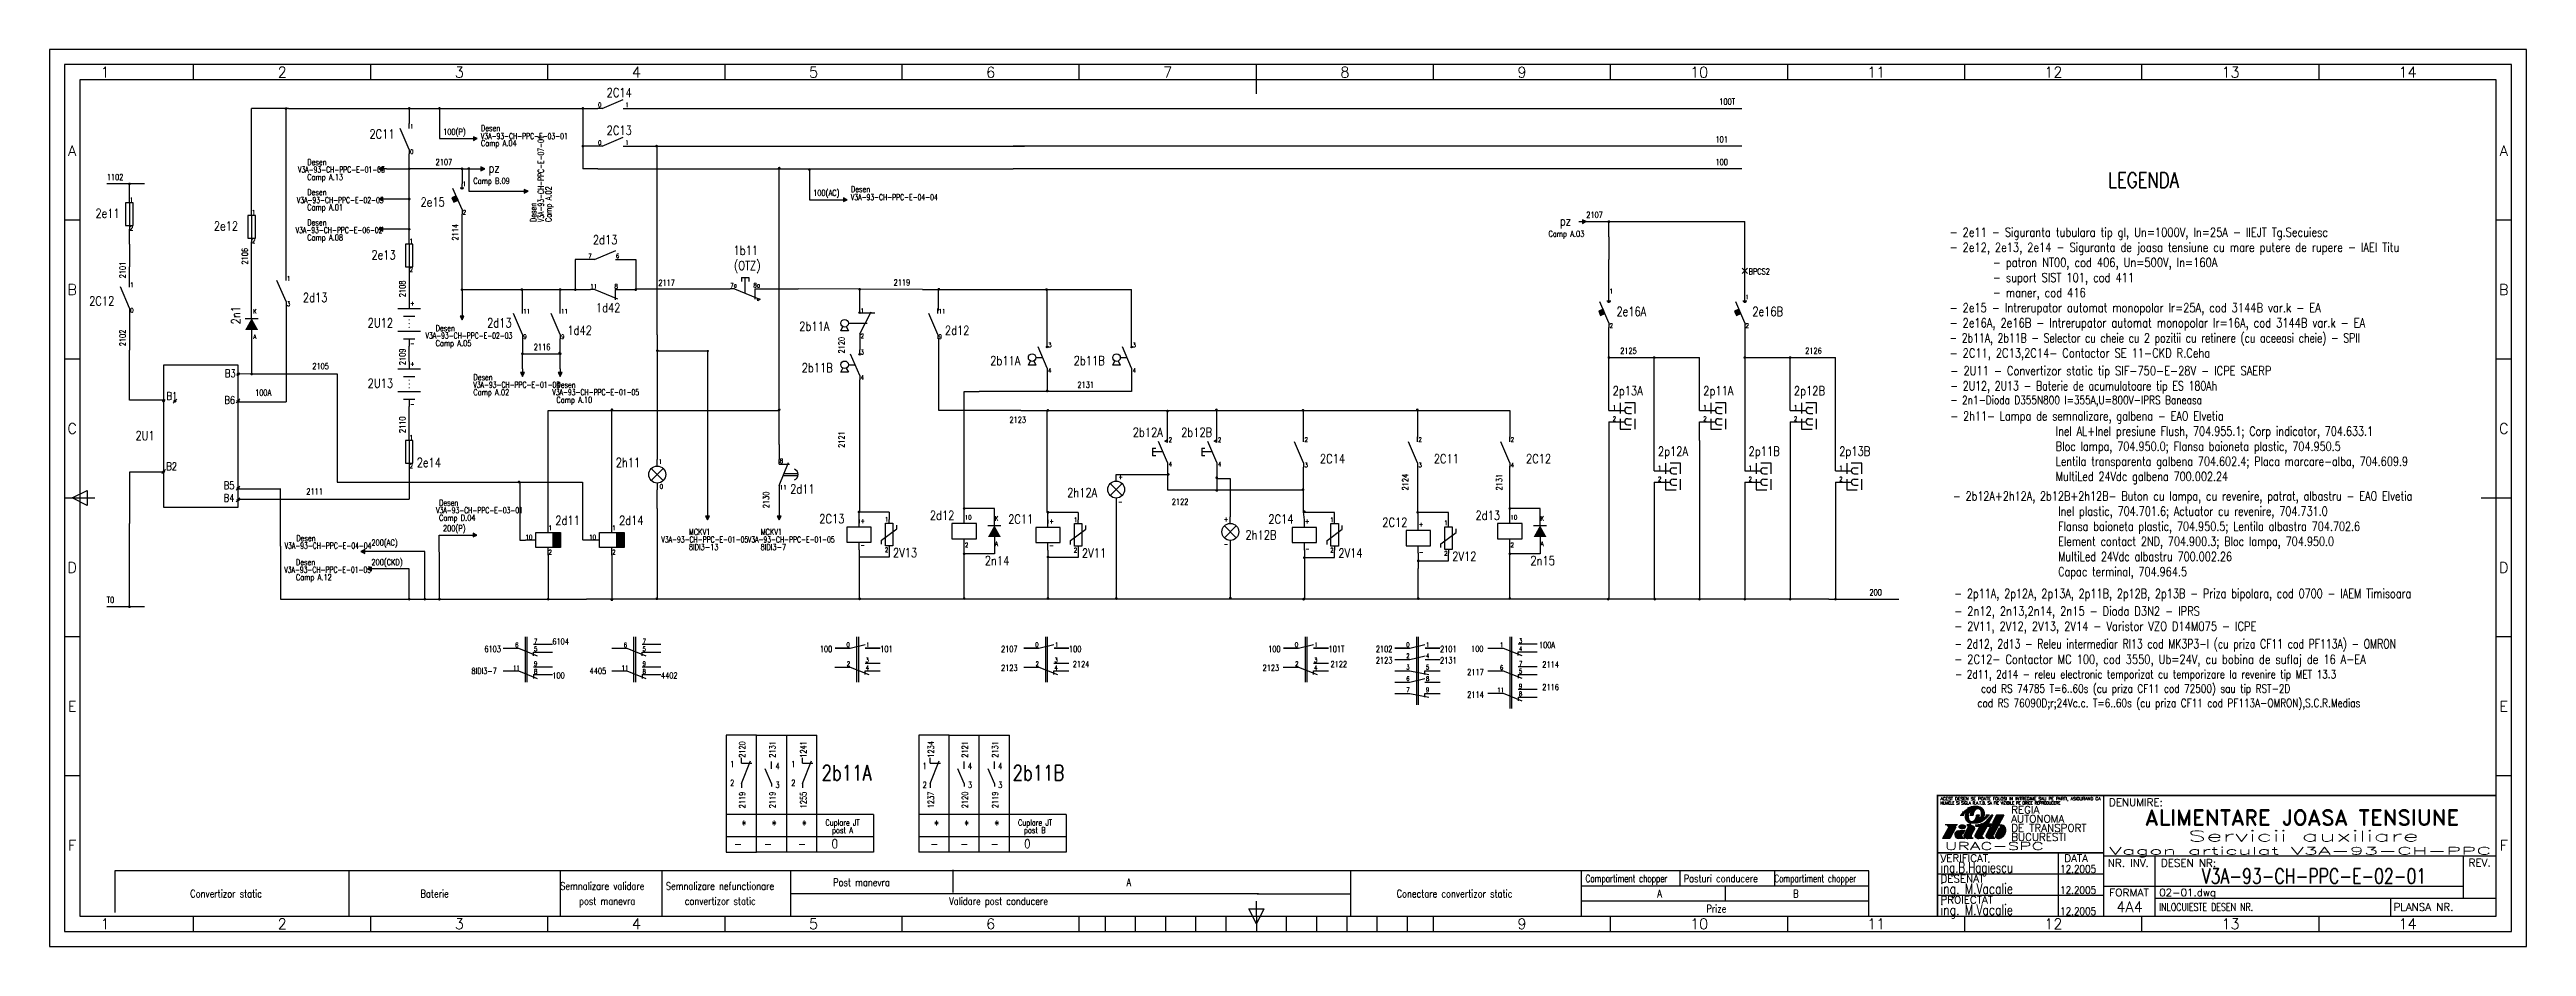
# Model space of a CAD drawing. Extents: x 23 to 1306, y -395 to 239.
# Drawn here: x 486 to 1306, y -395 to -98 of the extents above; entities that cross this region are included whole.
import ezdxf
from ezdxf.enums import TextEntityAlignment as Align

# ---------------------------------------------------------------- set-up
doc = ezdxf.new("R2010")
doc.units = 0
doc.header["$LTSCALE"] = 7
doc.header["$MEASUREMENT"] = 0
doc.linetypes.add('DASHED', pattern=[0.75, 0.5, -0.25])
doc.layers.get('0').update_dxf_attribs({"linetype": 'CONTINUOUS'})
doc.layers.add('MODIF', color=2, linetype='CONTINUOUS')
doc.layers.add('TAG', color=2, linetype='CONTINUOUS')
doc.styles.add('ISO', font='SIMPLEX.SHX')
doc.styles.add('ROMANC', font='romanc')
doc.styles.add('ROMAND', font='ROMAND.SHX', dxfattribs={"width": 0.8})
doc.styles.add('ROMANS', font='romans', dxfattribs={"width": 0.8})

msp = doc.modelspace()

# ---------------------------------------------------------------- texts
at = {"color": 50, "style": 'ISO'}
for s, p in [('1', (504.65, -105.26)), ('2', (563.29, -105.26)), ('3', (621.93, -105.26)), ('4', (680.57, -105.26)), ('5', (739.21, -105.26)), ('6', (797.85, -105.26)), ('7', (856.49, -105.26)), ('8', (915.13, -105.26)), ('9', (973.77, -105.26)), ('10', (1032.41, -105.26)), ('11', (1091.05, -105.26)), ('12', (1149.69, -105.26)), ('13', (1208.33, -105.26)), ('14', (1266.97, -105.26)), ('A', (493.75, -131.24)), ('A', (1298.83, -131.24)), ('B', (493.75, -177.24)), ('B', (1298.83, -177.24)), ('C', (493.75, -223.24)), ('C', (1298.83, -223.24)), ('D', (493.75, -269.24)), ('D', (1298.83, -269.24)), ('E', (493.75, -315.24)), ('E', (1298.83, -315.24)), ('F', (493.75, -361.24)), ('F', (1298.83, -361.24)), ('1', (504.65, -387.26)), ('2', (563.29, -387.26)), ('3', (621.93, -387.26)), ('4', (680.57, -387.26)), ('5', (739.21, -387.26)), ('6', (797.85, -387.26)), ('9', (973.77, -387.26)), ('10', (1032.41, -387.26)), ('11', (1091.05, -387.26)), ('12', (1149.69, -387.26)), ('13', (1208.33, -387.26)), ('14', (1266.97, -387.26))]:
    msp.add_text(s, height=3.5, dxfattribs=at).set_placement(p, align=Align.MIDDLE)
at = {"layer": 'MODIF', "style": 'ROMANS'}
for s, height, width, p in [('100T', 2, 0.8, (1039.08, -115.99)), ('Desen', 2, 0.8, (629.08, -124.74)), ('100(P)', 2, 0.8, (616.58, -125.99)), ('V3A-93-CH-PPC-E-03-01', 2, 0.6, (629.09, -127.42)), ('Camp A.04', 2, 0.8, (629.08, -129.74)), ('101', 2, 0.8, (1037.83, -128.49)), ('1102', 2, 0.8, (505.2, -140.99)), ('V3A-93-CH-PPC-E-01-03', 2, 0.6, (568.53, -138.49)), ('Camp A.13', 2, 0.8, (571.58, -140.99)), ('Desen', 2, 0.8, (571.58, -135.99)), ('2107', 2, 0.8, (614.08, -135.99)), ('100', 2, 0.8, (1037.83, -135.99)), ('LEGENDA', 5, 0.8, (1167.83, -143.49)), ('V3A-93-CH-PPC-E-02-03', 2, 0.6, (568.15, -148.61)), ('Desen', 2, 0.8, (571.58, -145.99)), ('Camp B.09', 2, 0.8, (626.58, -142.24)), ('100(AC)', 2, 0.8, (739.08, -146.22)), ('V3A-93-CH-PPC-E-04-04', 2, 0.6, (751.59, -147.64)), ('Desen', 2, 0.8, (751.58, -144.97)), ('Camp A.01', 2, 0.8, (571.58, -150.99)), ('Desen', 2, 0.8, (571.58, -155.99)), ('2107', 2, 0.8, (995.04, -153.49)), ('V3A-93-CH-PPC-E-06-02', 2, 0.6, (567.76, -158.54)), ('Camp A.08', 2, 0.8, (571.58, -160.99)), ('Camp A.03', 2, 0.8, (982.54, -159.74)), ('- 2e11 - Siguranta tubulara tip gI, Un=1000V, In=25A - IIEJT Tg.Secuiesc', 3, 0.8, (1115.33, -159.74)), ('- 2e12, 2e13, 2e14 - Siguranta de joasa tensiune cu mare putere de rupere - IAEI Titu', 3, 0.8, (1115.33, -164.74)), ('(OTZ)', 3, 0.8, (712.83, -170.77)), ('        - patron NT00, cod 406, Un=500V, In=160A ', 3, 0.8, (1115.33, -169.74)), ('        - suport SIST 101, cod 411', 3, 0.8, (1115.33, -174.74)), ('2117', 2, 0.8, (687.83, -175.99)), ('2119', 2, 0.8, (765.73, -175.88)), ('        - maner, cod 416', 3, 0.8, (1115.33, -179.74)), ('2b11A', 3, 0.8, (734.48, -190.88)), ('- 2e15 - Intrerupator automat monopolar Ir=25A, cod 3144B var.k - EA', 3, 0.8, (1115.33, -184.74)), ('- 2e16A, 2e16B - Intrerupator automat monopolar Ir=16A, cod 3144B var.k - EA', 3, 0.8, (1115.33, -189.74)), ('V3A-93-CH-PPC-E-02-03', 2, 0.6, (610.75, -193.47)), ('Camp A.05', 2, 0.8, (614.08, -195.99)), ('Desen', 2, 0.8, (614.08, -190.99)), ('2116', 2, 0.8, (646.58, -197.24)), ('2125', 2, 0.8, (1006.29, -198.49)), ('2126', 2, 0.8, (1067.54, -198.49)), ('- 2b11A, 2b11B - Selector cu cheie cu 2 pozitii cu retinere (cu aceeasi cheie) - SPII', 3, 0.75, (1115.33, -194.74)), ('- 2C11, 2C13,2C14- Contactor SE 11-CKD R.Ceha', 3, 0.8, (1115.33, -199.74)), ('B3', 2.539, 0.8, (544.32, -206.24)), ('2105', 2, 0.8, (573.27, -203.59)), ('- 2U11 - Convertizor static tip SIF-750-E-28V - ICPE SAERP ', 3, 0.8, (1115.61, -205.61)), ('B1', 2.539, 0.8, (525, -213.76)), ('B6', 2.539, 0.8, (544.12, -215.09)), ('100A', 2, 0.8, (554.3, -212.36)), ('V3A-93-CH-PPC-E-01-04', 2, 0.6, (626.58, -209.74)), ('Camp A.02', 2, 0.8, (626.58, -212.24)), ('Desen', 2, 0.8, (626.58, -207.24)), ('V3A-93-CH-PPC-E-01-05', 2, 0.6, (652.74, -212.22)), ('Camp A.10', 2, 0.8, (654.08, -214.74)), ('Desen', 2, 0.8, (654.08, -209.74)), ('2131', 2, 0.8, (826.58, -209.74)), ('- 2n1-Dioda D355N800 I=355A,U=800V-IPRS Baneasa', 2.7, 0.8, (1115.58, -215.15)), ('- 2U12, 2U13 - Baterie de acumulatoare tip ES 180Ah', 3, 0.76, (1115.61, -210.61)), ('2123', 2, 0.8, (804.08, -221.33)), ('- 2h11- Lampa de semnalizare, galbena - EAO Elvetia', 3, 0.78, (1115.61, -220.61)), ('2U1', 3, 0.8, (514.7, -227.08)), ('                    Inel AL+Inel presiune Flush, 704.955.1; Corp indicator, 704.633.1', 3, 0.78, (1115.61, -225.61)), ('                    Bloc lampa, 704.950.0; Flansa baioneta plastic, 704.950.5', 3, 0.78, (1115.61, -230.61)), ('B2', 2.539, 0.8, (524.9, -237.04)), ('                    Lentila transparenta galbena 704.602.4; Placa marcare-alba, 704.609.9', 3, 0.78, (1115.61, -235.61)), ('                    MultiLed 24Vdc galbena 700.002.24', 3, 0.78, (1115.61, -240.61)), ('B5', 2.539, 0.8, (543.92, -243.35)), ('B4', 2.539, 0.8, (543.92, -247.46)), ('2111', 2, 0.8, (571.28, -245.06)), ('- 2b12A+2h12A, 2b12B+2h12B- Buton cu lampa, cu revenire, patrat, albastru - EAO Elvetia', 3, 0.78, (1116.41, -247.11)), ('V3A-93-CH-PPC-E-03-01', 2, 0.6, (614.25, -251.3)), ('2122', 2, 0.8, (857.83, -248.49)), ('                    Inel plastic, 704.701.6; Actuator cu revenire, 704.731.0', 3, 0.78, (1116.41, -252.11)), ('                    Flansa baioneta plastic, 704.950.5; Lentila albastra 704.702.6', 3, 0.78, (1116.41, -257.11)), ('V3A-93-CH-PPC-E-04-04', 2, 0.6, (564.1, -263.03)), ('Desen', 2, 0.8, (567.96, -260.53)), ('200(AC)', 2, 0.8, (592.83, -262.01)), ('200(P)', 2, 0.8, (616.52, -257.27)), ('V3A-93-CH-PPC-E-01-05', 2, 0.6, (688.84, -260.99)), ('8IDI3-13', 2, 0.8, (697.92, -263.49)), ('MCKV1', 2, 0.8, (697.92, -258.49)), ('V3A-93-CH-PPC-E-01-05', 2, 0.6, (717.47, -260.99)), ('8IDI3-7', 2, 0.8, (721.67, -263.49)), ('MCKV1', 2, 0.8, (721.67, -258.49)), ('                    Element contact 2ND, 704.900.3; Bloc lampa, 704.950.0', 3, 0.78, (1116.41, -262.11)), ('V3A-93-CH-PPC-E-01-03', 2, 0.6, (563.98, -270.99)), ('Desen', 2, 0.8, (567.83, -268.49)), ('200(CKD)', 2, 0.8, (592.83, -268.49)), ('                    Capac terminal, 704.964.5', 3, 0.78, (1116.41, -272.11)), ('                    MultiLed 24Vdc albastru 700.002.26', 3, 0.78, (1116.41, -267.11)), ('Camp A.12', 2, 0.8, (567.83, -273.49)), ('200', 2, 0.8, (1088.79, -278.49)), ('- 2p11A, 2p12A, 2p13A, 2p11B, 2p12B, 2p13B - Priza bipolara, cod 0700 - IAEM Timisoara ', 3, 0.78, (1116.86, -279.36)), ('T0', 2, 0.8, (505.2, -280.99)), ('- 2n12, 2n13,2n14, 2n15 - Dioda D3N2 - IPRS ', 3, 0.8, (1116.86, -285.2)), ('6104', 2, 0.8, (652.73, -294.74)), ('100', 2, 0.8, (956.9, -297.17)), ('100A', 2, 0.8, (979.4, -295.92)), ('- 2V11, 2V12, 2V13, 2V14 - Varistor VZO D14M075 - ICPE', 3, 0.8, (1116.86, -290.2)), ('- 2d12, 2d13 - Releu intermediar RI13 cod MK3P3-I (cu priza CF11 cod PF113A) - OMRON', 3, 0.75, (1116.98, -296.04)), ('8IDI3-7', 2, 0.8, (625.93, -304.51)), ('6103', 2, 0.8, (630.23, -297.24)), ('4405', 2, 0.8, (665.06, -304.51)), ('100', 2, 0.8, (741.28, -297.24)), ('101', 2, 0.8, (761.28, -297.24)), ('2107', 2, 0.8, (801.28, -297.24)), ('2123', 2, 0.8, (801.28, -303.49)), ('100', 2, 0.8, (823.78, -297.24)), ('2124', 2, 0.8, (825.03, -302.24)), ('2123', 2, 0.8, (887.88, -303.49)), ('100', 2, 0.8, (889.73, -297.24)), ('101T', 2, 0.8, (909.73, -297.24)), ('2122', 2, 0.8, (910.38, -302.24)), ('2102', 2, 0.8, (925.38, -297.24)), ('2123', 2, 0.8, (925.38, -300.99)), ('2101', 2, 0.8, (946.63, -297.24)), ('2131', 2, 0.8, (946.63, -300.99)), ('2117', 2, 0.8, (955.63, -304.87)), ('2114', 2, 0.8, (980.49, -302.38)), ('- 2C12- Contactor MC 100, cod 3550, Ub=24V, cu bobina de suflaj de 16 A-EA', 3, 0.8, (1116.86, -301.14)), ('- 2d11, 2d14 - releu electronic temporizat cu temporizare la revenire tip MET 13.3', 2.7, 0.8, (1117.16, -305.96)), ('100', 2, 0.8, (652.73, -305.99)), ('4402', 2, 0.8, (688.68, -305.99)), ('2114', 2, 0.8, (955.63, -312.37)), ('2116', 2, 0.8, (980.49, -309.88)), ('       cod RS 74785 T=6..60s (cu priza CF11 cod 72500) sau tip RST-2D', 2.7, 0.8, (1114.49, -310.71)), ('       cod RS 76090D;r;24Vc.c. T=6..60s (cu priza CF11 cod PF113A-OMRON),S.C.R.Medias', 2.7, 0.8, (1113.3, -315.48)), ('1', 2, 0.8, (711.58, -335.33)), ('4', 2, 0.8, (726.58, -335.99)), ('1', 2, 0.8, (731.82, -335.33)), ('1', 2, 0.8, (775.33, -335.99)), ('4', 2, 0.8, (790.33, -335.99)), ('4', 2, 0.8, (800.33, -335.99)), ('2', 2, 0.8, (711.58, -341.58)), ('3', 2, 0.8, (726.58, -342.24)), ('2', 2, 0.8, (731.82, -341.58)), ('2', 2, 0.8, (775.33, -342.24)), ('3', 2, 0.8, (790.33, -342.24)), ('3', 2, 0.8, (800.33, -342.24)), ('-', 3, 0.8, (712.83, -362.24)), ('-', 3, 0.8, (722.83, -362.24)), ('-', 3, 0.8, (734.08, -362.24)), ('-', 3, 0.8, (777.83, -362.24)), ('-', 3, 0.8, (787.83, -362.24)), ('-', 3, 0.8, (797.83, -362.24)), ('Convertizor static', 2.5, 0.8, (532.83, -378.49)), ('Baterie', 2.5, 0.8, (609.08, -378.49)), ('Semnalizare validare', 2.5, 0.8, (655.33, -375.99)), ('Semnalizare nefunctionare', 2.5, 0.8, (690.33, -375.99)), ('Post manevra', 2.5, 0.8, (745.7, -374.74)), ('A', 2.5, 0.8, (842.83, -374.74)), ('Conectare convertizor static', 2.5, 0.8, (932.26, -378.49)), ('Compartiment chopper', 2.5, 0.7, (994.82, -373.49)), ('A', 2.5, 0.8, (1018.57, -378.49)), ('Posturi conducere', 2.5, 0.8, (1027.32, -373.49)), ('Compartiment chopper', 2.5, 0.7, (1057.32, -373.49)), ('B', 2.5, 0.8, (1063.57, -378.49)), ('post manevra', 2.5, 0.8, (661.58, -380.99)), ('convertizor static', 2.5, 0.8, (696.58, -380.99)), ('Validare post conducere', 2.5, 0.8, (784.08, -380.99)), ('Prize', 2.5, 0.8, (1034.82, -383.49))]:
    msp.add_text(s, height=height, dxfattribs=dict(at, width=width)).set_placement(p)
for s, rotation, width, p in [('V3A-93-CH-PPC-E-07-01', 90, 0.6, (649.92, -154.89)), ('Camp A.02', 90, 0.8, (652.42, -154.89)), ('2114', 90, 0.8, (621.58, -160.99)), ('Desen', 90, 0.8, (647.42, -154.89)), ('2106', 90, 0.8, (551.9, -168.93)), ('2101', 90, 0.8, (511.45, -173.49)), ('2108', 90, 0.8, (604.08, -179.74)), ('2102', 90, 0.8, (511.45, -195.99)), ('2102', 90, 0.8, (511.45, -195.99)), ('2120', 90, 0.8, (749.48, -198.38)), ('2109', 90, 0.8, (604.08, -202.24)), ('2110', 90, 0.8, (604.08, -224.74)), ('2121', 90, 0.8, (749.48, -229.63)), ('2130', 90, 0.8, (724.48, -249.63)), ('2124', 90, 0.8, (936.13, -243.74)), ('2131', 90, 0.8, (967.21, -243.74)), ('Camp D.04', 360, 0.8, (615.21, -253.8)), ('Desen', 360, 0.8, (615.21, -248.8)), ('2120', 90, 0.8, (716.58, -332.26)), ('2131', 90, 0.8, (726.58, -332.24)), ('1241', 90, 0.8, (736.82, -332.26)), ('1234', 90, 0.8, (779.08, -332.24)), ('2121', 90, 0.8, (790.33, -332.24)), ('2131', 90, 0.8, (800.33, -332.24))]:
    msp.add_text(s, height=2, rotation=rotation, dxfattribs=dict(at, width=width)).set_placement(p)
at = {"layer": 'MODIF', "style": 'ROMANS', "width": 0.8}
for s, height, p in [('2b11A', 5, (758.5, -339.74)), ('2b11B', 5, (822.25, -339.74)), ('Cuplare JT', 2, (754.46, -354.74)), ('0', 3, (747.28, -362.24)), (' post A  ', 2, (754.46, -357.24)), ('Cuplare JT', 2, (818.21, -354.74)), (' post B  ', 2, (818.21, -357.24)), ('0', 3, (811.03, -362.24))]:
    msp.add_text(s, height=height, dxfattribs=at).set_placement(p, align=Align.RIGHT)
for s, p in [('2119', (716.58, -343.51)), ('2119', (726.58, -343.49)), ('1255', (736.82, -343.51)), ('1237', (779.08, -343.49)), ('2120', (790.33, -343.49)), ('2119', (800.33, -343.49))]:
    msp.add_text(s, height=2, rotation=90, dxfattribs=at).set_placement(p, align=Align.RIGHT)
for p in [(715.33, -355.99), (725.33, -355.99), (735.33, -355.99), (779.08, -355.99), (789.08, -355.99), (799.08, -355.99)]:
    msp.add_text(' *', height=3, dxfattribs=at).set_placement(p, align=Align.CENTER)
for tag, p, s in [('1', (754.76, -184.98), '1'), ('2', (754.76, -193.35), '2')]:
    msp.add_attdef(tag, p, s, height=1.5, dxfattribs=at)

# ---------------------------------------------------------------- blocks, each defined once
blk = doc.blocks.new('SAGEATA')
at = {"flags": 128}
for points in [[(0, 2.5), (-0.625, 1.25), (0.625, 1.25), (0, 2.5)], [(0, 0), (0, 2.5)]]:
    blk.add_lwpolyline(points, dxfattribs=at)
blk.add_solid([(-0.625, 1.25), (0, 2.5), (0.625, 1.25)])
at = {"layer": 'TAG', "style": 'ROMANS', "width": 0.8}
for tag, p, rotation in [('1S', (0, 10), 180), ('1V', (0, 11.25), 270), ('1E', (2.5, 2.5), 90)]:
    blk.add_attdef(tag, p, '', height=3, rotation=rotation, dxfattribs=at)
blk.add_attdef('1N', (-5, 3.75), '', height=3, dxfattribs=at)
blk = doc.blocks.new('CND')
at = {"linetype": 'Continuous'}
for p, q in [((0, -1.64), (0, 0)), ((0, -8.62), (-3, -1.62)), ((0, -8.62), (0, -10))]:
    blk.add_line(p, q, dxfattribs=at)
at = {"layer": 'TAG', "linetype": 'Continuous', "style": 'ROMANS', "width": 0.8}
for tag, p in [('1E', (-0.41, -1.57)), ('2E', (-0.41, -10.73))]:
    blk.add_attdef(tag, p, '', height=1.5, rotation=90, dxfattribs=at)
blk.add_attdef('K1E', text='', height=3, rotation=90, dxfattribs=at).set_placement((-11.31, -1.64), align=Align.MIDDLE_RIGHT)
blk.add_attdef('K1N', text='', height=3, dxfattribs=at).set_placement((-3.18, -4.55), align=Align.MIDDLE_RIGHT)
for tag, p in [('1N', (0.26, -1.67)), ('2N', (0.26, -10.09))]:
    blk.add_attdef(tag, p, '', height=1.5, dxfattribs=at)
blk = doc.blocks.new('BILUTA')
at = {"linetype": 'Continuous', "flags": 128}
blk.add_lwpolyline([(-0.225, 0, 0.45, 0.45, 1), (0.225, 0, 0.45, 0.45, 1)], format="xyseb", close=True, dxfattribs=at)
blk = doc.blocks.new('2SIG-FZ')
at = {"linetype": 'Continuous'}
for p, q in [((0, -1.25), (0, 0)), ((0, -1.25), (0, -8.75)), ((0, -8.75), (0, -10))]:
    blk.add_line(p, q, dxfattribs=at)
at = {"linetype": 'Continuous', "flags": 128}
blk.add_lwpolyline([(1.25, -8.75), (1.25, -1.25), (-1.25, -1.25), (-1.25, -8.75)], close=True, dxfattribs=at)
at = {"layer": 'TAG', "linetype": 'Continuous', "style": 'ROMANS', "width": 0.8}
for tag, p, height in [('1', (0.11, -0.95), 1.5), ('F', (-4.64, -7.12), 3), ('100', (1.65, -5.97), 2), ('A', (6.88, -5.97), 2), ('2', (0.11, -10.4), 1.5)]:
    blk.add_attdef(tag, p, '', height=height, dxfattribs=at)
blk = doc.blocks.new('2CND')
at = {"linetype": 'Continuous'}
for p, q in [((0, -1.64), (0, 0)), ((0, -8.62), (-3, -1.62)), ((0, -8.62), (0, -10))]:
    blk.add_line(p, q, dxfattribs=at)
at = {"layer": 'TAG', "linetype": 'Continuous', "style": 'ROMANS', "width": 0.8}
blk.add_attdef('K1', text='', height=3, dxfattribs=at).set_placement((-5.58, -4.47), align=Align.MIDDLE_RIGHT)
for tag, p in [('1', (0.26, -1.67)), ('2', (0.26, -10.09))]:
    blk.add_attdef(tag, p, '', height=1.5, dxfattribs=at)
blk = doc.blocks.new('2BATERIE')
at = {"linetype": 'Continuous'}
for p, q in [((0, 0), (0, -2.5)), ((-3.75, -2.5), (3.75, -2.5)), ((-1.88, -5), (1.88, -5)), ((-3.75, -10), (3.75, -10)), ((-1.88, -12.5), (1.88, -12.5)), ((0, -12.5), (0, -15))]:
    blk.add_line(p, q, dxfattribs=at)
at = {"linetype": 'Continuous', "const_width": 0.2, "flags": 128}
for points in [[(-0.1, -6.25, 1), (0.1, -6.25, 1)], [(-0.1, -7.5, 1), (0.1, -7.5, 1)], [(-0.1, -8.75, 1), (0.1, -8.75, 1)]]:
    blk.add_lwpolyline(points, format="xyb", close=True, dxfattribs=at)
at = {"layer": 'TAG', "linetype": 'Continuous', "style": 'ROMANS', "width": 0.8}
for tag, p, height in [('+', (0.3, -1.54), 1.5), ('U', (6.25, -8.75), 3), ('-', (0.3, -14.88), 1.5)]:
    blk.add_attdef(tag, p, '', height=height, dxfattribs=at)
blk = doc.blocks.new('2MONO1')
at = {"linetype": 'Continuous'}
for p, q in [((0, -1.25), (0, 0)), ((0, -8.5), (-3, -1.5)), ((-0.63, -1.25), (0.63, -1.25)), ((0, -8.5), (0, -10))]:
    blk.add_line(p, q, dxfattribs=at)
at = {"linetype": 'Continuous', "flags": 128}
blk.add_lwpolyline([(-1.32, -5.39), (-1.95, -3.97), (-3.37, -4.6), (-2.73, -6.02)], close=True, dxfattribs=at)
at = {"linetype": 'Continuous'}
blk.add_circle((0, -1.52), 0.273, dxfattribs=at)
blk.add_solid([(-2.73, -6.02), (-3.37, -4.6), (-1.32, -5.39), (-1.95, -3.97)], dxfattribs=at)
at = {"layer": 'TAG', "linetype": 'Continuous', "style": 'ROMANS', "width": 0.8}
for tag, p, height in [('1', (0.2, -0.7), 1.5), ('Q1', (-9.59, -6.79), 3), ('2', (0.2, -10.18), 1.5)]:
    blk.add_attdef(tag, p, '', height=height, dxfattribs=at)
blk = doc.blocks.new('BA-RV-D')
at = {"linetype": 'Continuous'}
for p, q in [((0, -1.92), (0, 0)), ((-5, -3.75), (-5, -6.25)), ((-5, -3.75), (-3.91, -3.75)), ((-1.5, -5), (-5, -5)), ((-3.91, -6.25), (-5, -6.25)), ((-0.87, -1.42), (0, -0.92)), ((0, -1.92), (-0.87, -1.42)), ((0, -8.5), (0, -10))]:
    blk.add_line(p, q, dxfattribs=at)
at = {"linetype": 'Continuous', "flags": 128}
blk.add_lwpolyline([(0, -8.5), (-3, -1.5)], dxfattribs=at)
at = {"layer": 'TAG', "linetype": 'Continuous', "style": 'ROMANS', "width": 0.8}
blk.add_attdef('P1', text='', height=3, dxfattribs=at).set_placement((-5.59, -6.52), align=Align.MIDDLE_RIGHT)
for tag, p in [('1', (0.37, -1.73)), ('2', (0.36, -9.81))]:
    blk.add_attdef(tag, p, '', height=1.5, dxfattribs=at)
blk = doc.blocks.new('2EC-A')
for p, q in [((-2.5, -6.25), (2.5, -5)), ((-0.3, -2.5), (-0.3, -17.5)), ((0.3, -2.5), (0.3, -17.5)), ((-7.5, -12.5), (-2.5, -12.5)), ((-2.5, -12.5), (3.75, -15)), ((7.5, -11.25), (2.5, -11.25)), ((2.5, -13.75), (7.5, -13.75)), ((2.5, -15), (2.5, -13.75))]:
    blk.add_line(p, q)
at = {"const_width": 0.5}
for points in [[(-7.5, -6.25), (-2.5, -6.25)], [(2.5, -6.25), (7.5, -6.25)]]:
    blk.add_lwpolyline(points, dxfattribs=at)
at = {"style": 'ROMANS', "width": 0.8}
for s, p in [('0', (-3.7, -5.81)), ('1', (2.8, -5.81)), ('2', (-3.58, -12.17)), ('3', (2.65, -10.88)), ('4', (2.65, -13.46))]:
    blk.add_text(s, height=1.5, dxfattribs=at).set_placement(p)
blk = doc.blocks.new('BOB-REL')
at = {"linetype": 'Continuous'}
for p, q in [((0, -2.5), (0, 0)), ((0, -10), (0, -7.5))]:
    blk.add_line(p, q, dxfattribs=at)
at = {"linetype": 'Continuous', "flags": 128}
blk.add_lwpolyline([(4.05, -7.5), (4.05, -2.5), (-4.05, -2.5), (-4.05, -7.5)], close=True, dxfattribs=at)
at = {"layer": 'TAG', "linetype": 'Continuous', "style": 'ROMANS', "width": 0.8}
blk.add_attdef('K', text='', height=3, dxfattribs=at).set_placement((-4.37, 1.57), align=Align.MIDDLE_RIGHT)
for tag, p in [('1', (0.18, -1.15)), ('2', (0.21, -10.33))]:
    blk.add_attdef(tag, p, '', height=1.5, dxfattribs=at)
blk = doc.blocks.new('CNI-T-R')
at = {"linetype": 'Continuous'}
for p, q in [((0, -1.5), (0, 0)), ((0, -8.59), (3.04, -1)), ((1.29, -5.35), (6.2, -5.35)), ((1.58, -4.65), (6.21, -4.65)), ((0, -8.59), (0, -10))]:
    blk.add_line(p, q, dxfattribs=at)
blk.add_lwpolyline([(0, -1.5), (3.44, -1.5)], dxfattribs=at)
blk.add_arc((4.33, -5), 1.92, 291.81373, 69.06358, dxfattribs=at)
at = {"layer": 'TAG', "linetype": 'Continuous', "style": 'ROMANS', "width": 0.8}
for tag, p in [('1', (0.18, -1.22)), ('2', (0.18, -9.96))]:
    blk.add_attdef(tag, p, '', height=1.5, dxfattribs=at)
blk.add_attdef('Z1', text='', height=3, dxfattribs=at).set_placement((-2.15, -7.11), align=Align.MIDDLE_RIGHT)
blk = doc.blocks.new('2MET13-3')
for p, q in [((-7.5, -6.25), (-2.5, -6.25)), ((-2.5, -6.25), (3.75, -8.75)), ((-0.3, -2.5), (-0.3, -17.5)), ((0.3, -2.5), (0.3, -17.5)), ((8.75, -5), (2.5, -5)), ((2.5, -7.5), (8.75, -7.5)), ((2.5, -8.75), (2.5, -7.5)), ((-7.5, -13.75), (-2.5, -13.75)), ((-2.5, -13.75), (3.75, -16.25)), ((8.75, -12.5), (2.5, -12.5)), ((2.5, -15), (8.75, -15)), ((2.5, -15), (2.5, -16.25))]:
    blk.add_line(p, q)
at = {"style": 'ROMANS', "width": 0.8}
for s, p in [('6', (-3.58, -5.92)), ('7', (2.65, -4.63)), ('5', (2.65, -7.21)), ('11', (-4.29, -13.47)), ('9', (2.65, -12.11)), ('8', (2.65, -14.69))]:
    blk.add_text(s, height=1.5, dxfattribs=at).set_placement(p)
blk = doc.blocks.new('2RT-R2')
at = {"linetype": 'Continuous'}
for p, q in [((0, -2.5), (0, 0)), ((-4.05, -5), (-7.5, -5)), ((0, -10), (0, -7.5)), ((1.58, -2.5), (1.58, -7.5))]:
    blk.add_line(p, q, dxfattribs=at)
at = {"linetype": 'Continuous', "flags": 128}
blk.add_lwpolyline([(4.05, -2.5), (4.05, -7.5), (-4.05, -7.5), (-4.05, -2.5)], close=True, dxfattribs=at)
at = {"linetype": 'Continuous'}
blk.add_lwpolyline([(-1.58, -2.5), (-1.58, -2.5), (-1.58, -2.5)], dxfattribs=at)
blk.add_solid([(4.05, -2.5), (1.58, -2.5), (4.05, -7.5), (1.58, -7.5)], dxfattribs=at)
at = {"layer": 'TAG', "linetype": 'Continuous', "style": 'ROMANS', "width": 0.8}
for tag, p in [('10', (-7.52, -4.76)), ('1', (0.1, -1.7)), ('2', (0.1, -9.73))]:
    blk.add_attdef(tag, p, '', height=1.5, dxfattribs=at)
blk.add_attdef('KT', text='', height=3, dxfattribs=at).set_placement((9.5, -8.43), align=Align.MIDDLE_RIGHT)
blk = doc.blocks.new('2BEC')
at = {"linetype": 'Continuous'}
for p, q in [((0, -2.2), (0, 0)), ((1.98, -6.98), (-1.98, -3.02)), ((1.98, -3.02), (-1.98, -6.98)), ((0, -7.8), (0, -10))]:
    blk.add_line(p, q, dxfattribs=at)
blk.add_circle((0, -5), 2.8, dxfattribs=at)
at = {"layer": 'TAG', "linetype": 'Continuous', "style": 'ROMANS', "width": 0.8}
for tag, p, height in [('1', (0.46, -1.45), 1.5), ('H1', (-8.62, -6.71), 3), ('2', (0.51, -10.25), 1.5)]:
    blk.add_attdef(tag, p, '', height=height, dxfattribs=at)
blk = doc.blocks.new('VRSTR')
for p, q in [((0, -1.25), (0, 0)), ((-2.5, -6.88), (2.5, -3.12)), ((-2.5, -8.12), (-2.5, -6.88)), ((-1.25, -8.75), (-1.25, -1.25)), ((-1.25, -1.25), (1.25, -1.25)), ((1.25, -1.25), (1.25, -8.75)), ((2.5, -3.12), (2.5, -1.88)), ((1.25, -8.75), (-1.25, -8.75)), ((0, -8.75), (0, -10))]:
    blk.add_line(p, q)
at = {"layer": 'TAG', "style": 'ROMANS', "width": 0.8}
for tag, p, height in [('1E', (-2.1, 2.56), 1.5), ('E', (-7.5, 0), 3), ('VE', (-7.5, -6.25), 3), ('2E', (-2.1, -9.35), 1.5)]:
    blk.add_attdef(tag, p, '', height=height, rotation=270, dxfattribs=at)
for tag, p, height in [('1N', (0.01, 0.57), 1.5), ('N', (3.75, -2.5), 3), ('VN', (3.75, -8.75), 3), ('2N', (0.01, -10.92), 1.5)]:
    blk.add_attdef(tag, p, '', height=height, dxfattribs=at)
blk = doc.blocks.new('DIODA')
at = {"linetype": 'Continuous'}
for p, q in [((0, -3.22), (0, 0)), ((0, -6.9), (0, -10))]:
    blk.add_line(p, q, dxfattribs=at)
at = {"linetype": 'Continuous', "const_width": 0.24, "flags": 128}
blk.add_lwpolyline([(0, -3.32), (-1.96, -6.85), (1.96, -6.85)], close=True, dxfattribs=at)
at = {"linetype": 'Continuous', "flags": 128}
blk.add_lwpolyline([(-2.16, -3.1), (2.17, -3.1)], dxfattribs=at)
at = {"linetype": 'Continuous'}
blk.add_solid([(-0.01, -3.32), (1.92, -6.84), (-1.91, -6.86)], dxfattribs=at)
at = {"layer": 'TAG', "linetype": 'Continuous', "style": 'ROMANS', "width": 0.8}
for tag, rotation, p in [('DE', 90, (-12.18, -1.74)), ('DS', 180, (-10.42, -5.99)), ('DV', 270, (-4.34, -6.03)), ('TE', 90, (6.57, -2.99)), ('TS', 180, (8.33, -7.24)), ('TV', 270, (14.41, -7.28))]:
    blk.add_attdef(tag, text='', height=3, rotation=rotation, dxfattribs=at).set_placement(p, align=Align.MIDDLE_RIGHT)
for tag, p in [('DN', (-6.08, -2.02)), ('TN', (12.67, -3.27))]:
    blk.add_attdef(tag, text='', height=3, dxfattribs=at).set_placement(p, align=Align.MIDDLE_RIGHT)
for tag, p, rotation in [('1E', (-2.65, -2.22), 90), ('1S', (-0.23, -0.04), 180), ('1V', (2.72, 0.3), 270), ('2E', (-2.65, -10.15), 90), ('2S', (-0.37, -8.45), 180), ('2V', (2.63, -8.07), 270)]:
    blk.add_attdef(tag, p, '', height=1.5, rotation=rotation, dxfattribs=at)
for tag, p in [('1N', (0.16, -1.54)), ('2N', (0.15, -9.9))]:
    blk.add_attdef(tag, p, '', height=1.5, dxfattribs=at)
blk = doc.blocks.new('BEC')
at = {"linetype": 'Continuous'}
for p, q in [((0, -2.2), (0, 0)), ((1.98, -6.98), (-1.98, -3.02)), ((1.98, -3.02), (-1.98, -6.98)), ((0, -7.8), (0, -10))]:
    blk.add_line(p, q, dxfattribs=at)
blk.add_circle((0, -5), 2.8, dxfattribs=at)
at = {"layer": 'TAG', "linetype": 'Continuous', "style": 'ROMANS', "width": 0.8}
for tag, p, height in [('HH', (-3.84, -3.19), 3), ('1H', (4.42, -1.96), 1.5), ('2H', (4.4, -10.66), 1.5)]:
    blk.add_attdef(tag, p, '', height=height, rotation=90, dxfattribs=at)
for tag, p, height in [('1V', (0.46, -1.45), 1.5), ('HV', (-8.62, -6.71), 3), ('2V', (0.51, -10.25), 1.5)]:
    blk.add_attdef(tag, p, '', height=height, dxfattribs=at)
blk = doc.blocks.new('2MTU')
for p, q in [((-2.5, -6.25), (2.5, -5)), ((-0.3, -2.5), (-0.3, -25)), ((0.3, -2.5), (0.3, -25)), ((-7.5, -13.75), (-2.5, -13.75)), ((-7.47, -10), (-2.47, -10)), ((-2.5, -13.75), (3.75, -15)), ((-2.5, -17.5), (2.5, -16.25)), ((-2.47, -10), (2.53, -8.75)), ((2.5, -13.75), (7.5, -13.75)), ((2.5, -15), (2.5, -13.75)), ((2.53, -10), (7.53, -10)), ((-7.5, -17.5), (-2.5, -17.5)), ((-7.5, -21.25), (-2.5, -21.25)), ((-2.5, -21.25), (3.75, -22.5)), ((2.5, -17.5), (7.5, -17.5)), ((2.5, -21.25), (7.5, -21.25)), ((2.5, -22.5), (2.5, -21.25))]:
    blk.add_line(p, q)
at = {"const_width": 0.5}
for points in [[(-7.5, -6.25), (-2.5, -6.25)], [(2.5, -6.25), (7.5, -6.25)]]:
    blk.add_lwpolyline(points, dxfattribs=at)
at = {"style": 'ROMANS', "width": 0.8}
for s, p in [('0', (-3.7, -5.81)), ('2', (-3.7, -9.52)), ('4', (2.8, -9.52)), ('1', (2.8, -5.81)), ('3', (-3.7, -13.3)), ('6', (-3.7, -17.08)), ('5', (2.8, -13.3)), ('8', (2.8, -17.08)), ('7', (-3.7, -20.79)), ('9', (2.8, -20.79))]:
    blk.add_text(s, height=1.5, dxfattribs=at).set_placement(p)
blk = doc.blocks.new('2BK-RT-D')
at = {"linetype": 'Continuous'}
for p, q in [((0, -1.25), (0, 0)), ((-6.25, -7.5), (-5.56, -6.12)), ((-3.75, -7.5), (-6.25, -7.5)), ((-4.44, -6.12), (-3.75, -7.5)), ((-3.75, -5), (-1.5, -5)), ((0, -8.5), (0, -10))]:
    blk.add_line(p, q, dxfattribs=at)
at = {"linetype": 'Continuous', "flags": 128}
blk.add_lwpolyline([(0, -8.5), (-3, -1.5)], dxfattribs=at)
at = {"linetype": 'Continuous'}
for centre, radius in [((-5, -5), 1.25), ((0, -1.52), 0.273)]:
    blk.add_circle(centre, radius, dxfattribs=at)
at = {"layer": 'TAG', "linetype": 'Continuous', "style": 'ROMANS', "width": 0.8}
for tag, p in [('1', (0.28, -1.6)), ('2', (0.28, -9.97))]:
    blk.add_attdef(tag, p, '', height=1.5, dxfattribs=at)
blk.add_attdef('P1', text='', height=3, dxfattribs=at).set_placement((-6.85, -10.39), align=Align.MIDDLE_RIGHT)
blk = doc.blocks.new('2CNDH')
at = {"linetype": 'Continuous'}
for p, q in [((1.38, 0), (0, 0)), ((1.38, 0), (8.38, 3)), ((8.36, 0), (10, 0))]:
    blk.add_line(p, q, dxfattribs=at)
at = {"layer": 'TAG', "linetype": 'Continuous', "style": 'ROMANS', "width": 0.8}
for tag, p in [('1', (0.01, 0.43)), ('2', (9.07, 0.43))]:
    blk.add_attdef(tag, p, '', height=1.5, dxfattribs=at)
blk.add_attdef('K1', text='', height=3, dxfattribs=at).set_placement((5.25, 5.01), align=Align.MIDDLE_RIGHT)
blk = doc.blocks.new('BA-RV-I')
at = {"linetype": 'Continuous'}
for p, q in [((0, -1.84), (0, 0)), ((-3.75, -6.25), (-3.75, -3.75)), ((-3.75, -3.75), (-2.5, -3.75)), ((1.4, -5), (-3.75, -5)), ((-3.75, -6.25), (-2.5, -6.25)), ((0, -8.5), (3, -1)), ((3, -1), (3.37, -0.07)), ((3.99, -0.86), (3, -1)), ((3.37, -0.07), (3.99, -0.86)), ((0, -8.5), (0, -10))]:
    blk.add_line(p, q, dxfattribs=at)
at = {"linetype": 'Continuous', "flags": 128}
blk.add_lwpolyline([(0, -1.84), (3.41, -1.84)], dxfattribs=at)
at = {"layer": 'TAG', "linetype": 'Continuous', "style": 'ROMANS', "width": 0.8}
for tag, p in [('1N', (0.14, -1.41)), ('2N', (0.14, -9.9))]:
    blk.add_attdef(tag, p, '', height=1.5, dxfattribs=at)
for tag, p in [('1E', (-0.46, -2.31)), ('2E', (-0.46, -9.97))]:
    blk.add_attdef(tag, p, '', height=1.5, rotation=90, dxfattribs=at)
blk.add_attdef('KN', text='', height=3, dxfattribs=at).set_placement((9.18, -5.21), align=Align.MIDDLE_RIGHT)
blk.add_attdef('KE', text='', height=3, rotation=90, dxfattribs=at).set_placement((11.2, -3.04), align=Align.MIDDLE_RIGHT)
blk = doc.blocks.new('CNI')
at = {"linetype": 'Continuous'}
for p, q in [((0, -1.84), (0, 0)), ((0, -8.5), (3, -1)), ((0, -8.5), (0, -10))]:
    blk.add_line(p, q, dxfattribs=at)
at = {"linetype": 'Continuous', "flags": 128}
blk.add_lwpolyline([(0, -1.84), (3.41, -1.84)], dxfattribs=at)
at = {"layer": 'TAG', "linetype": 'Continuous', "style": 'ROMANS', "width": 0.8}
for tag, p in [('1N', (0.14, -1.41)), ('2N', (0.14, -9.9))]:
    blk.add_attdef(tag, p, '', height=1.5, dxfattribs=at)
blk.add_attdef('KN', text='', height=3, dxfattribs=at).set_placement((-2.33, -1.73), align=Align.MIDDLE_RIGHT)
blk.add_attdef('KE', text='', height=3, rotation=90, dxfattribs=at).set_placement((-3.98, -4.61), align=Align.MIDDLE_RIGHT)
for tag, p in [('1E', (-0.35, -2.05)), ('2E', (-0.35, -10.07))]:
    blk.add_attdef(tag, p, '', height=1.5, rotation=90, dxfattribs=at)
blk = doc.blocks.new('RATB')
at = {"color": 40}
for p, q in [((8.29, 9.9), (9.54, 9.9)), ((11.66, 9.9), (12.64, 9.9)), ((14.69, 9.9), (13.71, 9.9)), ((18.06, 9.9), (16.81, 9.9)), ((17.05, 8.16), (17.32, 8.4)), ((17.32, 8.4), (17.39, 8.47)), ((19.16, 9.9), (17.59, 6.97)), ((19.16, 9.9), (18.64, 9.9)), ((20.36, 9.9), (18.99, 7.32)), ((22.77, 9.9), (19.23, 3.26)), ((22.77, 9.9), (20.36, 9.9)), ((4.18, 5.38), (2.46, 2.15)), ((4.87, 2.15), (2.46, 2.15)), ((7.44, 6.63), (3.32, 6.63)), ((6.89, 5.94), (4.87, 2.15)), ((9.77, 2.15), (7.79, 2.15)), ((9.88, 4.91), (9.19, 3.6)), ((10.88, 5.67), (9.64, 3.36)), ((11.95, 6.63), (10.54, 6.63)), ((12.61, 2.15), (10.85, 2.15)), ((13.15, 5.42), (12, 3.26)), ((12.61, 2.15), (12.28, 2.33)), ((14.82, 6.28), (13.26, 3.36)), ((13.3, 6.63), (13.71, 6.65)), ((13.4, 6.28), (14.82, 6.28)), ((13.71, 6.65), (14.31, 6.73)), ((14.31, 6.73), (14.73, 6.82)), ((16.23, 2.15), (14.47, 2.15)), ((14.73, 6.82), (15.22, 6.97)), ((15.22, 6.97), (15.73, 7.24)), ((17.23, 6.28), (15.62, 3.26)), ((16.23, 2.15), (15.9, 2.33)), ((18.25, 5.93), (16.87, 3.36)), ((17.23, 6.28), (18.64, 6.28)), ((17.59, 6.97), (19.01, 6.97)), ((19.84, 2.15), (18.08, 2.15)), ((18.25, 5.93), (18.85, 5.93)), ((19.01, 6.97), (18.64, 6.28)), ((19.59, 7.32), (18.85, 5.93)), ((18.99, 7.32), (19.59, 7.32)), ((19.84, 2.15), (19.51, 2.33)), ((21.26, 5.59), (20.01, 3.26)), ((21.22, 6.63), (21.91, 6.63))]:
    blk.add_line(p, q, dxfattribs=at)
for points in [[(10.03, 9.9, 0.047001), (9.95, 9.4, 0.072657), (9.99, 9.08, 0.024176), (10.16, 8.49, 0.05712), (10.27, 8.26, 0.02409), (10.4, 8.09, 0.014395), (10.62, 7.81, 0.046768), (10.8, 7.65, 0.031027), (11.09, 7.44)], [(11.09, 9.9, 0.04888), (10.98, 9.43, 0.067418), (10.99, 9.08, 0.012512), (11.06, 8.67, 0.046313), (11.09, 8.56, 0.02866), (11.18, 8.37, 0.04799), (11.25, 8.26, 0.027533), (11.36, 8.15, 0.02878), (11.47, 8.05, 0.020408), (11.61, 7.95, 0.028785), (11.72, 7.88, 0.02307), (11.83, 7.84, 0.025276), (11.93, 7.8, 0.029587), (12.03, 7.78, 0.0261), (12.15, 7.77, 0.034106), (12.27, 7.77, 0.03305), (12.4, 7.79, 0.031407), (12.52, 7.83, 0.027201), (12.64, 7.88, 0.027571), (12.8, 7.97, 0.032433), (12.93, 8.06, 0.017982), (13.05, 8.18, 0.025528), (13.13, 8.26, 0.009898), (13.24, 8.39, 0.014131), (13.3, 8.48, 0.005952), (13.37, 8.57, 0.007874), (13.41, 8.64, 0.013516), (13.48, 8.76, 0.012262), (13.55, 8.9, 0.010996), (13.6, 9.02, 0.020912), (13.62, 9.08, 0.006638), (13.63, 9.11, 0.003922), (13.65, 9.16, 0.014081), (13.68, 9.28, 0.011261), (13.71, 9.42, 0.018498), (13.71, 9.45, 0.00311), (13.73, 9.61, 0.039527), (13.73, 9.73, 0.0256), (13.71, 9.9)], [(15.26, 9.9, 0.04888), (15.36, 10.37, 0.067418), (15.36, 10.71, 0.012512), (15.29, 11.12, 0.046313), (15.26, 11.23, 0.02866), (15.17, 11.43, 0.04799), (15.1, 11.53, 0.027533), (14.99, 11.65, 0.02878), (14.88, 11.74, 0.020408), (14.73, 11.85, 0.028785), (14.62, 11.91, 0.02307), (14.52, 11.96, 0.025276), (14.42, 11.99, 0.029587), (14.31, 12.01, 0.0261), (14.2, 12.02, 0.034106), (14.07, 12.02, 0.03305), (13.95, 12, 0.031407), (13.83, 11.97, 0.027201), (13.7, 11.91, 0.027571), (13.55, 11.82, 0.032433), (13.42, 11.73, 0.017982), (13.3, 11.62, 0.025528), (13.21, 11.53, 0.009898), (13.11, 11.41, 0.014131), (13.04, 11.31, 0.005952), (12.98, 11.22, 0.007874), (12.94, 11.15, 0.013516), (12.87, 11.03, 0.012262), (12.8, 10.9, 0.010996), (12.75, 10.78, 0.020912), (12.72, 10.71, 0.006638), (12.72, 10.69, 0.003922), (12.7, 10.64, 0.014081), (12.67, 10.52, 0.011261), (12.64, 10.37, 0.018498), (12.64, 10.34, 0.00311), (12.62, 10.18, 0.039527), (12.62, 10.07, 0.0256), (12.64, 9.9)], [(16.32, 9.9, 0.047001), (16.39, 10.39, 0.072657), (16.36, 10.71, 0.024176), (16.19, 11.3, 0.05712), (16.08, 11.53, 0.02409), (15.95, 11.71, 0.014395), (15.72, 11.99, 0.046768), (15.55, 12.15, 0.031027), (15.26, 12.35)]]:
    blk.add_lwpolyline(points, format="xyb", dxfattribs=at)
at = {"color": 40, "flags": 128}
blk.add_lwpolyline([(21.29, 2.18, 0.07519), (21.9, 2.37, 0.103495), (22.73, 3.01, 0.091904), (23.26, 3.94, 0.085107), (23.46, 5.08, 0.085107)], format="xyb", dxfattribs=at)
at = {"color": 40}
for centre, radius, start, end in [((33.45, -13.3), 34.29, 134.68173, 135.48651), ((12.29, 9.53), 2.3, 144.00024, 170.76003), ((12.2, 9.83), 2.74, 113.91101, 122.24004), ((14.19, 5.34), 7.65, 108.93252, 113.91101), ((14.93, 9.86), 3.27, 161.79053, 179.28483), ((12.41, 10.52), 2.17, 96.82108, 108.93252), ((13.59, 0.67), 12.1, 91.69644, 96.82108), ((13.39, 7.25), 5.51, 78.6042, 91.69644), ((14, 10.28), 2.42, 58.80187, 78.6042), ((11.42, 9.94), 3.27, 341.79053, 359.28483), ((14.06, 10.27), 2.3, 324.00024, 350.76003), ((-15.94, 41.79), 47.13, 315, 315.97302), ((16.88, 9.86), 0.893, 316.89809, 318.65661), ((14.91, 11.98), 4.23, 315.97302, 321.34019), ((7.72, 17.73), 13.43, 321.34019, 324.35298), ((7.79, 3.44), 1.29, 94.59794, 270), ((-47.94, 710.15), 707.62, 274.50891, 274.68697), ((9.77, 2.84), 0.689, 201.87291, 270), ((10.25, 3.03), 0.689, 151.92751, 234.46154), ((10.85, 3.87), 1.72, 234.46154, 270), ((10.27, 6), 0.689, 331.92751, 66.48491), ((12.34, 9.52), 2.42, 238.80187, 258.6042), ((12.61, 2.94), 0.689, 151.92751, 241.92751), ((13.86, 3.03), 0.689, 151.92751, 234.46154), ((14.47, 3.87), 1.72, 234.46154, 270), ((16.22, 2.94), 0.689, 151.92751, 241.92751), ((17.48, 3.03), 0.689, 151.92751, 234.46154), ((18.08, 3.87), 1.72, 234.46154, 270), ((19.84, 2.94), 0.689, 151.92751, 241.92751), ((20.62, 2.94), 0.689, 151.92751, 242.78208), ((21.01, 3.7), 1.55, 242.78208, 280.2311), ((21.91, 5.08), 1.55, 0, 90)]:
    blk.add_arc(centre, radius, start, end, dxfattribs=at)
for points in [[(8.29, 9.9), (9.54, 9.9), (8.79, 10.52), (9.82, 10.33)], [(8.79, 10.52), (9.82, 10.33), (9.28, 11.03), (10.07, 10.59)], [(9.28, 11.03), (10.07, 10.59), (9.78, 11.49), (10.43, 10.88)], [(9.78, 11.49), (10.43, 10.88), (10.4, 11.93), (11.82, 10.88)], [(10.03, 9.9), (11.09, 9.9), (9.95, 9.4), (11, 9.53)], [(9.95, 9.4), (11, 9.53), (10.06, 8.79), (11, 9.02)], [(9.95, 9.4), (10.06, 8.79), (9.96, 9.24)], [(9.96, 9.24), (10.06, 8.79), (9.97, 9.13)], [(10.16, 10.38), (11.4, 10.45), (10.03, 9.9), (11.09, 9.9)], [(10.06, 8.79), (11, 9.02), (10.28, 8.25), (11.08, 8.6)], [(10.43, 10.88), (11.82, 10.88), (10.16, 10.38), (11.4, 10.45)], [(10.28, 8.25), (11.08, 8.6), (10.67, 7.76), (11.25, 8.27)], [(10.4, 11.93), (11.82, 10.88), (11.13, 12.35), (11.82, 10.88)], [(10.67, 7.76), (11.25, 8.27), (11.23, 7.37), (11.57, 7.98)], [(11.13, 12.35), (11.82, 10.88), (11.79, 12.6), (11.82, 10.88)], [(12.63, 10.27), (11.68, 10.22), (12.64, 9.9), (11.66, 9.9)], [(12.69, 10.61), (11.73, 10.54), (12.63, 10.27), (11.68, 10.22)], [(12.91, 11.1), (11.82, 10.88), (12.69, 10.61), (11.73, 10.54)], [(11.79, 12.6), (11.82, 10.88), (12.19, 12.68), (11.82, 10.88)], [(12.19, 12.68), (11.82, 10.88), (13.13, 12.76), (11.82, 10.88)], [(13.13, 12.76), (11.82, 10.88), (13.69, 12.75), (11.82, 10.88)], [(13.92, 11.99), (13.69, 12.75), (13.38, 11.7), (11.82, 10.88)], [(13.38, 11.7), (11.82, 10.88), (12.91, 11.1), (11.82, 10.88)], [(13.55, 7.06), (12.96, 8.09), (14.06, 7.1), (13.26, 8.42)], [(13.3, 8.48), (13.3, 8.48), (13.26, 8.42)], [(13.3, 8.48), (14.88, 7.31), (13.26, 8.42)], [(14.06, 7.1), (13.26, 8.42), (14.88, 7.31), (13.26, 8.42)], [(13.55, 8.9), (14.88, 7.31), (13.3, 8.48)], [(13.6, 9.03), (14.52, 8.92), (13.55, 8.9), (14.88, 7.31)], [(13.71, 9.44), (14.65, 9.44), (13.6, 9.03), (14.52, 8.92)], [(14.16, 11.99), (13.92, 11.99), (13.68, 11.86)], [(14.46, 11.98), (14.59, 12.63), (13.92, 11.99), (13.69, 12.75)], [(13.69, 12.75), (14.59, 12.63), (14.16, 12.71)], [(13.71, 9.9), (14.69, 9.9), (13.71, 9.44), (14.65, 9.44)], [(14.16, 11.99), (14.46, 11.98), (14.09, 11.97), (14.49, 11.96)], [(14.27, 11.96), (14.67, 11.85), (14.49, 11.96)], [(14.91, 11.72), (15.13, 12.42), (14.46, 11.98), (14.59, 12.63)], [(14.52, 8.92), (15.91, 8.92), (14.99, 9.4), (16.15, 9.33)], [(14.52, 8.92), (15.91, 8.92), (15.82, 7.78), (14.88, 7.31)], [(14.52, 8.92), (15.41, 8.13), (14.88, 7.31)], [(14.59, 12.63), (15.13, 12.42), (14.89, 12.53)], [(15.13, 11.48), (15.82, 11.87), (14.91, 11.72), (15.13, 12.42)], [(14.99, 9.4), (16.15, 9.33), (15.25, 9.87), (16.28, 9.72)], [(15.13, 12.42), (15.82, 11.87), (15.52, 12.17)], [(15.32, 10.99), (16.14, 11.41), (15.13, 11.48), (15.82, 11.87)], [(15.25, 9.87), (16.28, 9.72), (15.35, 10.25), (16.38, 10.26)], [(15.37, 10.55), (16.33, 10.85), (15.32, 10.99), (16.14, 11.41)], [(15.35, 10.25), (16.38, 10.26), (15.37, 10.55), (16.33, 10.85)], [(15.91, 8.92), (15.82, 7.78), (15.41, 8.13)], [(15.91, 8.92), (16.39, 8.17), (15.82, 7.78)], [(16.31, 9.23), (17.05, 8.75), (15.91, 8.92), (16.39, 8.17)], [(16.6, 9.55), (17.56, 9.28), (16.31, 9.23), (17.05, 8.75)], [(16.33, 10.85), (16.38, 10.26), (16.39, 10.56)], [(16.81, 9.9), (18.06, 9.9), (16.6, 9.55), (17.56, 9.28)], [(17.35, 8.42), (17.59, 6.97), (16.97, 8.1), (17.59, 6.97)], [(17.78, 8.86), (17.59, 6.97), (17.35, 8.42), (17.59, 6.97)], [(18.64, 9.9), (19.16, 9.9), (18.24, 9.37), (17.59, 6.97)], [(18.24, 9.37), (17.59, 6.97), (17.78, 8.86), (17.59, 6.97)], [(19.59, 7.32), (22.77, 9.9), (18.85, 5.93), (19.27, 3.34)], [(20.36, 9.9), (22.77, 9.9), (18.99, 7.32), (19.59, 7.32)], [(4.18, 5.38), (6.89, 5.94), (2.46, 2.15), (4.87, 2.15)], [(3.32, 6.63), (7.44, 6.63), (3.74, 6.53), (7.16, 6.34)], [(3.74, 6.53), (7.16, 6.34), (4.04, 6.29), (6.95, 6.05)], [(6.95, 6.05), (4.04, 6.29), (6.89, 5.94), (4.23, 5.87)], [(4.24, 5.63), (6.89, 5.94), (4.18, 5.38)], [(4.23, 5.87), (6.89, 5.94), (4.24, 5.63), (6.89, 5.94)], [(6.83, 4.3), (6.51, 3.38), (6.71, 4.14), (6.55, 3.79)], [(6.83, 4.3), (9.19, 3.6), (6.51, 3.38), (9.05, 3.16)], [(6.51, 3.38), (9.13, 2.58), (6.9, 2.51), (9.38, 2.27)], [(6.51, 3.38), (9.05, 3.16), (6.51, 3.38), (9.13, 2.58)], [(6.51, 3.38), (6.9, 2.51), (6.58, 3), (6.75, 2.69)], [(7.69, 4.73), (9.88, 4.91), (6.83, 4.3), (9.19, 3.6)], [(7.69, 4.73), (6.83, 4.3), (7.3, 4.64), (6.96, 4.43)], [(6.9, 2.51), (9.38, 2.27), (7.79, 2.15), (9.77, 2.15)], [(6.9, 2.51), (7.79, 2.15), (7.07, 2.37), (7.39, 2.22)], [(7.72, 6.18), (7.72, 5.84), (7.69, 6.03)], [(7.8, 6.34), (7.78, 5.73), (7.72, 6.18), (7.72, 5.84)], [(7.93, 6.5), (7.96, 5.53), (7.8, 6.34), (7.78, 5.73)], [(8.06, 6.59), (8.1, 5.43), (7.93, 6.5), (7.96, 5.53)], [(8.22, 6.68), (8.29, 5.34), (8.06, 6.59), (8.1, 5.43)], [(8.38, 6.75), (8.44, 5.28), (8.22, 6.68), (8.29, 5.34)], [(8.54, 6.79), (8.57, 5.25), (8.38, 6.75), (8.44, 5.28)], [(8.67, 6.82), (8.69, 5.23), (8.54, 6.79), (8.57, 5.25)], [(8.79, 6.83), (8.8, 5.22), (8.67, 6.82), (8.69, 5.23)], [(8.79, 6.83), (8.9, 6.84), (8.91, 5.21)], [(8.91, 5.21), (9.1, 5.21), (8.79, 6.83), (8.8, 5.22)], [(8.9, 6.84), (9.09, 6.84), (8.91, 5.21), (9.1, 5.21)], [(9.1, 5.21), (9.09, 6.84), (9.19, 5.22), (9.19, 6.83)], [(9.19, 5.22), (9.19, 6.83), (9.32, 5.23), (9.31, 6.82)], [(9.32, 5.23), (9.31, 6.82), (9.44, 5.25), (9.45, 6.79)], [(9.44, 5.25), (9.45, 6.79), (9.58, 5.29), (9.57, 6.76)], [(9.58, 5.29), (9.57, 6.76), (9.73, 5.34), (9.73, 6.7)], [(9.58, 2.88), (9.64, 3.36), (9.57, 3.1)], [(9.64, 3.36), (13.15, 5.42), (9.58, 2.88), (12, 3.26)], [(9.58, 2.88), (12, 3.26), (9.85, 2.47), (11.94, 2.75)], [(9.85, 2.47), (9.58, 2.88), (9.68, 2.64)], [(10.88, 5.67), (13.22, 5.9), (9.64, 3.36), (13.15, 5.42)], [(9.73, 5.34), (9.73, 6.7), (9.86, 5.41), (9.87, 6.63)], [(9.85, 2.47), (11.94, 2.75), (10.85, 2.15), (12.28, 2.33)], [(10.85, 2.15), (9.85, 2.47), (10.28, 2.25)], [(9.86, 5.41), (9.87, 6.63), (10.03, 5.52), (10.01, 6.54)], [(10.03, 5.52), (10.01, 6.54), (10.16, 5.65), (10.12, 6.44)], [(10.16, 5.65), (10.12, 6.44), (10.26, 5.8), (10.23, 6.3)], [(10.26, 5.8), (10.23, 6.3), (10.29, 5.9), (10.28, 6.2)], [(10.28, 6.2), (10.29, 5.9), (10.3, 6.13), (10.31, 6.02)], [(10.54, 6.63), (11.95, 6.63), (10.92, 6.21), (12.95, 6.31)], [(10.75, 6.4), (10.91, 6.04), (10.92, 6.21)], [(10.85, 2.15), (12.28, 2.33), (12.61, 2.15)], [(10.92, 6.21), (12.95, 6.31), (10.88, 5.67), (13.22, 5.9)], [(11.23, 7.37), (11.57, 7.98), (11.68, 7.19), (11.88, 7.82)], [(11.68, 7.19), (11.88, 7.82), (12.29, 7.07), (12.28, 7.77)], [(11.98, 3.03), (12.1, 2.55), (11.94, 2.75)], [(11.95, 6.63), (12.95, 6.31), (12.3, 6.59), (12.59, 6.5)], [(12.29, 7.07), (12.28, 7.77), (12.86, 7.03), (12.67, 7.9)], [(12.86, 7.03), (12.67, 7.9), (13.55, 7.06), (12.96, 8.09)], [(12.95, 6.31), (13.22, 5.9), (13.12, 6.12)], [(13.22, 5.9), (13.15, 5.42), (13.23, 5.67)], [(13.26, 3.36), (13.19, 2.88), (13.18, 3.14)], [(13.26, 3.36), (15.62, 3.26), (13.19, 2.88), (15.56, 2.75)], [(13.19, 2.88), (15.56, 2.75), (13.48, 2.46), (15.88, 2.34)], [(13.48, 2.46), (13.19, 2.88), (13.29, 2.66)], [(14.82, 6.28), (17.23, 6.28), (13.26, 3.36), (15.62, 3.26)], [(13.78, 6.66), (13.3, 6.63), (13.4, 6.28)], [(13.4, 6.28), (18.64, 6.28), (13.78, 6.66), (17.59, 6.97)], [(14.47, 2.15), (13.46, 2.47), (13.9, 2.25)], [(13.48, 2.46), (15.88, 2.34), (14.47, 2.15), (16.23, 2.15)], [(13.78, 6.66), (14.75, 6.82), (15, 6.76)], [(14.75, 6.82), (15.21, 6.97), (15, 6.76)], [(15, 6.76), (15, 6.76), (15.21, 6.97), (15.55, 6.8)], [(15.65, 7.19), (17.59, 6.97), (15.21, 6.97), (15.55, 6.8)], [(15.58, 2.94), (15.71, 2.55), (15.56, 2.75)], [(15.64, 3.31), (15.6, 3.15), (15.62, 3.26)], [(16.1, 7.46), (17.59, 6.97), (15.65, 7.19), (17.59, 6.97)], [(16.51, 7.75), (16.1, 7.46), (17.59, 6.97)], [(16.97, 8.1), (17.59, 6.97), (16.51, 7.75), (17.59, 6.97)], [(16.87, 3.36), (16.81, 2.89), (16.8, 3.13)], [(16.87, 3.36), (19.23, 3.26), (16.81, 2.89)], [(16.81, 2.89), (19.23, 3.26), (19.18, 2.72)], [(16.81, 2.89), (19.18, 2.72), (17.08, 2.47)], [(17.08, 2.47), (16.81, 2.89), (16.9, 2.66)], [(18.25, 5.93), (18.85, 5.93), (16.87, 3.36), (19.23, 3.26)], [(17.08, 2.47), (19.18, 2.72), (18.08, 2.15)], [(18.08, 2.15), (17.08, 2.47), (17.51, 2.25)], [(17.59, 6.97), (19.01, 6.97), (18.64, 6.28)], [(19.18, 2.72), (18.08, 2.15), (19.51, 2.33)], [(19.51, 2.33), (19.84, 2.15), (18.08, 2.15)], [(18.85, 5.93), (19.23, 3.26), (19.27, 3.34)], [(19.2, 2.98), (19.34, 2.53), (19.18, 2.72)], [(19.27, 3.34), (19.22, 3.14), (19.23, 3.26)], [(20.01, 3.26), (19.96, 2.73), (19.93, 2.99)], [(19.96, 2.73), (20.01, 3.26), (20.3, 2.32)], [(20.3, 2.32), (19.96, 2.73), (20.09, 2.5)], [(20.01, 3.26), (21.26, 5.59), (23.26, 3.94)], [(20.01, 3.26), (22.73, 3.01), (23.26, 3.94)], [(20.01, 3.26), (21.9, 2.37), (22.73, 3.01)], [(20.01, 3.26), (20.3, 2.32), (21.29, 2.18)], [(20.01, 3.26), (21.29, 2.18), (21.9, 2.37)], [(20.3, 2.32), (20.3, 2.32), (21.29, 2.18)], [(21.29, 2.18), (20.3, 2.32), (20.77, 2.17)], [(21.22, 6.63), (21.57, 6.63), (21.31, 6.43), (21.51, 6.44)], [(21.26, 5.59), (23.02, 6.16), (21.91, 6.63)], [(21.26, 5.59), (21.91, 6.63), (21.34, 5.8)], [(21.26, 5.59), (23.46, 5.08), (23.02, 6.16)], [(21.26, 5.59), (23.26, 3.94), (23.46, 5.08)], [(21.31, 6.43), (21.51, 6.44), (21.36, 6.23), (21.44, 6.21)], [(21.34, 5.8), (21.34, 5.8), (21.57, 6.63), (21.37, 6.02)], [(21.57, 6.63), (21.37, 6.02), (21.91, 6.63), (21.34, 5.8)], [(21.36, 6.23), (21.44, 6.21), (21.37, 6.02)], [(22.73, 3.01), (21.9, 2.37), (22.34, 2.64)], [(21.91, 6.63), (23.02, 6.16), (22.39, 6.55), (22.77, 6.37)], [(23.26, 3.94), (22.73, 3.01), (23.04, 3.45)], [(23.02, 6.16), (23.46, 5.08), (23.17, 5.98), (23.38, 5.57)], [(23.46, 5.08), (23.26, 3.94), (23.41, 4.51)]]:
    blk.add_solid(points, dxfattribs=at)
blk = doc.blocks.new('INDE_ISO')
at = {"color": 240}
for p, q in [((-145, 21), (-145, 0)), ((-130, 20), (0, 20)), ((-113, 20), (-113, 6)), ((-11, 20), (-11, 6)), ((-185, 14), (-130, 14)), ((-130, 10), (-113, 10)), ((-113, 10), (-11, 10)), ((-185, 7), (-130, 7)), ((-113, 6), (-113, 0)), ((-113, 6), (0, 6)), ((-35, 6), (-35, 0))]:
    blk.add_line(p, q, dxfattribs=at)
at = {"color": 70}
for points in [[(0, 40, 0.5, 0.5, 0), (-185, 40, 0.5, 0.5, 0), (-185, 0, 0.5, 0.5, 0)], [(-130, 40, 0.5, 0.5, 0), (-130, 0, 0.5, 0.5, 0)], [(-185, 21, 0.5, 0.5, 0), (-130, 21, 0.5, 0.5, 0)]]:
    blk.add_lwpolyline(points, format="xyseb", dxfattribs=at)
blk.add_blockref('RATB', (-185.8, 23.6))
at = {"color": 40, "style": 'ISO', "width": 0.87776}
blk.add_text('ACEST DESEN SE POATE FOLOSI IN INTREGIME SAU PE PARTI, ASIGURAND CA', height=1, dxfattribs=at).set_placement((-184, 38.4), (-131, 38.4), align=Align.FIT)
at = {"color": 40, "style": 'ISO', "width": 0.8778}
blk.add_text('NUMELE SI SIGLA R.A.T.B. SA FIE VIZIBILE PE ORICE REPRODUCERE', height=1, dxfattribs=at).set_placement((-184, 37))
at = {"color": 240}
for s, style, p in [('AUTONOMA', 'ROMANC', (-160.6, 31)), ('REGIA', 'ROMANC', (-160.6, 34)), ('DENUMIRE:', 'ISO', (-128.2, 36.5)), ('DE TRANSPORT', 'ROMANC', (-160.6, 28)), ('BUCURESTI', 'ROMANC', (-160.6, 25)), ('VERIFICAT', 'ISO', (-184, 18)), ('DATA', 'ISO', (-143, 18)), ('NR. INV.', 'ISO', (-128.6, 16.4)), ('DESEN NR:', 'ISO', (-111, 16.4)), ('DESENAT', 'ISO', (-184, 11.2)), ('PROIECTAT', 'ISO', (-184, 4.2)), ('PLANSA NR.', 'ISO', (-34, 1.8))]:
    blk.add_text(s, height=2.5, dxfattribs=dict(at, style=style)).set_placement(p)
at = {"color": 240, "style": 'ROMANC', "width": 1.8}
blk.add_text('URAC-SPC', height=2.5, dxfattribs=at).set_placement((-182.6, 22))
at = {"color": 240, "style": 'ISO'}
blk.add_text('REV.', height=2.5, dxfattribs=at).set_placement((-5.5, 17.75), align=Align.MIDDLE)
for s, width, p, p2 in [('FORMAT', 0.917397, (-128.2, 6.6), (-114.99, 6.6)), ('INLOCUIESTE DESEN NR.', 0.687691, (-111.6, 1.8), (-80.49, 1.8))]:
    blk.add_text(s, height=2.5, dxfattribs=dict(at, width=width)).set_placement(p, p2, align=Align.FIT)
at = {"color": 70, "style": 'ROMAND'}
for tag, width, p, p2 in [('DENUMIRE_DESEN', 2.637015, (-127.8, 30.2), (-1.6, 30.2)), ('NUMAR_DESEN', 1.912258, (-111.6, 10.8), (-12.8, 10.8))]:
    blk.add_attdef(tag, text='', height=5, dxfattribs=dict(at, width=width)).set_placement(p, p2, align=Align.FIT)
at = {"color": 50, "style": 'ISO'}
for tag, width, p, p2 in [('SUBANSAMBLU', 3.798, (-128.2, 24.8), (-1.6, 24.8)), ('VERIFICAT', 3, (-184, 14.4), (-160, 14.4)), ('DESENAT', 3, (-184, 7.4), (-160, 7.4)), ('PROIECTAT', 3, (-184, 0.4), (-160, 0.4))]:
    blk.add_attdef(tag, text='', height=3.5, dxfattribs=dict(at, width=width)).set_placement(p, p2, align=Align.FIT)
at = {"color": 240, "style": 'ISO'}
for tag, width, p, p2 in [('DATA', 0.617749, (-144.4, 14.4), (-132.49, 14.4)), ('ANSAMBLU', 7.334069, (-128.2, 20.4), (-1.6, 20.4)), ('DATA', 0.617749, (-144.4, 7.4), (-132.49, 7.4)), ('DATA', 0.617749, (-144.4, 0.4), (-132.49, 0.4)), ('PLANSA', 1.983142, (-11, 1.8), (-0.85, 1.8))]:
    blk.add_attdef(tag, text='', height=2.5, dxfattribs=dict(at, width=width)).set_placement(p, p2, align=Align.FIT)
blk.add_attdef('NUME_DWG', (-111.6, 6.6), '', height=2.5, dxfattribs=at)
at = {"color": 50, "style": 'ISO'}
blk.add_attdef('FORMAT', text='', height=3.5, dxfattribs=at).set_placement((-121.4, 1.4), align=Align.CENTER)
blk = doc.blocks.new('2PRZ-2')
at = {"linetype": 'DASHED'}
for p, q in [((2.5, 2.5), (2.5, -6.25)), ((7.5, 2.5), (2.5, 2.5)), ((7.5, -6.25), (7.5, 2.5)), ((2.5, -6.25), (7.5, -6.25))]:
    blk.add_line(p, q, dxfattribs=at)
at = {"flags": 128}
for points in [[(0, 0), (4, 0)], [(5, 1), (6.25, 1)], [(0, -3.75), (4, -3.75)], [(5, -1), (6.25, -1)], [(5, -2.75), (6.25, -2.75)], [(5, -4.75), (6.25, -4.75)]]:
    blk.add_lwpolyline(points, dxfattribs=at)
for centre in [(5, 0), (5, -3.75)]:
    blk.add_arc(centre, 1, 90, 270)
at = {"layer": 'TAG', "style": 'ROMANS', "width": 0.8}
for tag, p, height in [('1', (-0.01, 0.2), 1.5), ('P', (4.45, 3.12), 3), ('2', (-0.01, -3.52), 1.5)]:
    blk.add_attdef(tag, p, '', height=height, dxfattribs=at)
blk = doc.blocks.new('X')
for p, q in [((-0.88, -0.88), (0.88, 0.88)), ((-0.88, 0.88), (0.88, -0.88))]:
    blk.add_line(p, q)
at = {"layer": 'TAG', "style": 'ROMANS', "width": 0.8}
blk.add_attdef('X', (-2.5, 2.5), '', height=2, dxfattribs=at)
blk = doc.blocks.new('RI13')
for p, q in [((-7.5, -6.25), (-2.5, -6.25)), ((-2.5, -6.25), (3.75, -8.75)), ((-0.3, -2.5), (-0.3, -26.25)), ((0.3, -2.5), (0.3, -26.25)), ((8.75, -5), (2.5, -5)), ((2.5, -7.5), (8.75, -7.5)), ((2.5, -8.75), (2.5, -7.5)), ((-7.5, -13.75), (-2.5, -13.75)), ((-2.5, -13.75), (3.75, -16.25)), ((8.75, -12.5), (2.5, -12.5)), ((2.5, -15), (8.75, -15)), ((2.5, -15), (2.5, -16.25)), ((-7.5, -21.25), (-2.5, -21.25)), ((-2.5, -21.25), (3.75, -23.75)), ((8.75, -20), (2.5, -20)), ((2.5, -22.5), (8.75, -22.5)), ((2.5, -22.5), (2.5, -23.75))]:
    blk.add_line(p, q)
at = {"style": 'ROMANS', "width": 0.8}
for s, p in [('1', (-3.58, -5.92)), ('3', (2.73, -4.63)), ('4', (2.73, -7.21)), ('6', (-3.58, -13.47)), ('7', (2.73, -12.11)), ('5', (2.73, -14.69)), ('11', (-4.45, -20.88)), ('9', (2.73, -19.66)), ('8', (2.73, -22.17))]:
    blk.add_text(s, height=1.5, dxfattribs=at).set_placement(p)

# ---------------------------------------------------------------- linework, layer by layer
at = {"color": 240}
for p, q in [((1306.33, -97.74), (486.25, -97.74)), ((486.25, -97.74), (486.25, -394.74)), ((1306.33, -394.74), (1306.33, -97.74)), ((1301.33, -102.74), (491.25, -102.74)), ((491.25, -102.74), (491.25, -389.74)), ((1301.33, -389.74), (1301.33, -102.74)), ((491.25, -389.74), (1301.33, -389.74)), ((486.25, -394.74), (1306.33, -394.74))]:
    msp.add_line(p, q, dxfattribs=at)
at = {"color": 70}
for p, q in [((533.97, -107.74), (533.97, -102.74)), ((592.61, -107.74), (592.61, -102.74)), ((651.25, -107.74), (651.25, -102.74)), ((709.89, -107.74), (709.89, -102.74)), ((768.53, -107.74), (768.53, -102.74)), ((827.17, -107.74), (827.17, -102.74)), ((885.81, -112.4), (885.81, -102.74)), ((944.45, -107.74), (944.45, -102.74)), ((1003.09, -107.74), (1003.09, -102.74)), ((1061.73, -107.74), (1061.73, -102.74)), ((1120.37, -107.74), (1120.37, -102.74)), ((1179.01, -107.74), (1179.01, -102.74)), ((1237.65, -107.74), (1237.65, -102.74)), ((1296.33, -107.74), (496.25, -107.74)), ((496.25, -107.74), (496.25, -384.74)), ((1296.33, -384.74), (1296.33, -107.74)), ((496.25, -154.24), (491.25, -154.24)), ((1301.33, -154.24), (1296.33, -154.24)), ((496.25, -200.24), (491.25, -200.24)), ((1301.33, -200.24), (1296.33, -200.24)), ((493.75, -246.24), (498.75, -243.74)), ((498.75, -243.74), (498.75, -248.74)), ((491.25, -246.24), (501.25, -246.24)), ((498.75, -248.74), (493.75, -246.24)), ((1291.33, -246.24), (1301.33, -246.24)), ((496.25, -292.24), (491.25, -292.24)), ((1301.33, -292.24), (1296.33, -292.24)), ((496.25, -338.24), (491.25, -338.24)), ((1301.33, -338.24), (1296.33, -338.24)), ((496.25, -384.74), (1296.33, -384.74)), ((533.97, -389.74), (533.97, -384.74)), ((592.61, -389.74), (592.61, -384.74)), ((651.25, -389.74), (651.25, -384.74)), ((709.89, -389.74), (709.89, -384.74)), ((768.53, -389.74), (768.53, -384.74)), ((827.17, -389.74), (827.17, -384.74)), ((827.17, -389.74), (827.17, -384.74)), ((835.83, -389.74), (835.83, -384.74)), ((845.83, -389.74), (845.83, -384.74)), ((855.83, -389.74), (855.83, -384.74)), ((865.83, -389.74), (865.83, -384.74)), ((875.83, -389.74), (875.83, -384.74)), ((883.33, -382.24), (888.33, -382.24)), ((885.83, -387.24), (883.33, -382.24)), ((888.33, -382.24), (885.83, -387.24)), ((885.83, -384.74), (885.83, -389.74)), ((895.83, -389.74), (895.83, -384.74)), ((905.83, -389.74), (905.83, -384.74)), ((915.83, -389.74), (915.83, -384.74)), ((925.83, -389.74), (925.83, -384.74)), ((935.83, -389.74), (935.83, -384.74)), ((944.45, -389.74), (944.45, -384.74)), ((944.45, -389.74), (944.45, -384.74)), ((1003.09, -389.74), (1003.09, -384.74)), ((1061.73, -389.74), (1061.73, -384.74)), ((1120.37, -389.74), (1120.37, -384.74)), ((1179.01, -389.74), (1179.01, -384.74)), ((1237.65, -389.74), (1237.65, -384.74))]:
    msp.add_line(p, q, dxfattribs=at)
at = {"layer": 'MODIF'}
for p, q in [((565.33, -117.24), (553.15, -117.24)), ((553.15, -151.43), (553.15, -117.24)), ((564.56, -172.61), (564.56, -117.26)), ((565.33, -117.24), (605.33, -117.24)), ((605.33, -117.24), (616.58, -117.24)), ((605.33, -117.24), (605.33, -122.24)), ((615.33, -117.24), (615.33, -127.24)), ((616.58, -117.24), (667.83, -117.24)), ((662.83, -117.24), (662.83, -129.74)), ((677.83, -117.24), (785.33, -117.24)), ((785.33, -117.24), (792.83, -117.24)), ((792.83, -117.24), (1029.08, -117.24)), ((1029.08, -117.24), (1046.58, -117.24)), ((615.33, -127.24), (625.33, -127.24)), ((662.83, -129.74), (662.83, -137.24)), ((668.1, -129.74), (662.83, -129.74)), ((677.83, -129.74), (797.83, -129.74)), ((687.47, -137.24), (687.47, -129.74)), ((797.83, -129.74), (809.08, -129.74)), ((1046.58, -129.74), (805.33, -129.74)), ((597.83, -137.24), (605.33, -137.24)), ((605.33, -137.24), (605.33, -132.24)), ((622.83, -137.24), (605.33, -137.24)), ((605.33, -160.99), (605.33, -137.24)), ((622.83, -137.24), (627.83, -137.24)), ((622.83, -137.24), (622.83, -142.24)), ((625.03, -137.38), (625.03, -144.67)), ((667.83, -137.24), (662.83, -137.24)), ((667.83, -137.24), (677.83, -137.24)), ((677.83, -137.24), (797.83, -137.24)), ((687.47, -192.24), (687.47, -137.24)), ((727.83, -228.49), (727.83, -137.24)), ((737.83, -137.47), (737.83, -147.47)), ((797.83, -137.24), (805.33, -137.24)), ((1046.58, -137.24), (805.33, -137.24)), ((517.7, -142.24), (505.2, -142.24)), ((512.7, -147.24), (512.7, -142.24)), ((605.33, -147.24), (597.83, -147.24)), ((625.03, -144.67), (631.38, -144.67)), ((629.7, -144.66), (633.45, -144.66)), ((633.45, -144.66), (640.95, -144.66)), ((640.95, -144.66), (642.2, -144.66)), ((737.83, -147.47), (747.83, -147.47)), ((622.83, -172.24), (622.83, -152.24)), ((995.04, -154.74), (1047.54, -154.74)), ((1002.54, -159.74), (1002.54, -154.74)), ((1047.54, -179.74), (1047.54, -154.74)), ((512.7, -162.24), (512.7, -157.24)), ((512.7, -162.24), (512.7, -169.74)), ((553.17, -183.65), (553.15, -161.43)), ((605.33, -157.24), (597.83, -157.24)), ((1002.54, -159.74), (1002.54, -167.24)), ((512.7, -174.74), (512.7, -169.74)), ((605.33, -170.99), (605.33, -180.99)), ((660.33, -167.24), (660.33, -177.24)), ((665.33, -167.24), (660.33, -167.24)), ((675.33, -167.24), (680.33, -167.24)), ((680.33, -167.24), (680.33, -177.24)), ((1002.54, -179.74), (1002.54, -167.24)), ((622.83, -177.24), (622.83, -172.24)), ((622.83, -177.24), (622.83, -184.74)), ((622.83, -177.24), (625.33, -177.24)), ((625.33, -177.24), (635.33, -177.24)), ((635.33, -177.24), (665.33, -177.24)), ((642.83, -183.49), (642.83, -177.24)), ((655.33, -183.49), (655.33, -177.24)), ((675.33, -177.24), (680.33, -177.24)), ((680.33, -177.02), (699.08, -177.02)), ((699.08, -177.02), (711.58, -177.02)), ((720.33, -177.02), (727.83, -177.02)), ((721.58, -177.02), (726.58, -177.02)), ((726.58, -177.02), (734.08, -177.02)), ((727.83, -177.02), (732.83, -177.02)), ((775.33, -177.24), (734.08, -177.02)), ((754.48, -183.38), (754.48, -177.13)), ((775.33, -177.24), (835.33, -177.24)), ((780.61, -184.21), (780.61, -177.4)), ((816.58, -194.74), (816.58, -177.24)), ((835.33, -177.24), (844.53, -177.24)), ((844.53, -194.74), (844.53, -177.24)), ((512.7, -184.74), (512.7, -197.24)), ((564.56, -182.61), (564.56, -214.37)), ((750.73, -188.38), (752.98, -188.38)), ((751.98, -188.38), (754.48, -188.38)), ((753.23, -188.38), (756.98, -188.38)), ((754.48, -184.63), (754.48, -183.38)), ((754.48, -191.88), (758.23, -184.63)), ((754.48, -184.9), (759.48, -184.9)), ((553.17, -193.65), (553.17, -205.18)), ((605.33, -200.99), (605.33, -195.99)), ((642.83, -193.49), (642.83, -198.49)), ((655.33, -198.49), (655.33, -193.49)), ((687.47, -192.24), (687.47, -192.24)), ((687.47, -192.24), (687.47, -197.24)), ((748.23, -190.88), (748.93, -189.5)), ((750.73, -190.88), (748.23, -190.88)), ((750.04, -189.5), (750.73, -190.88)), ((754.48, -191.88), (754.48, -193.38)), ((754.48, -193.38), (754.48, -197.13)), ((780.61, -193.38), (780.61, -217.13)), ((1002.54, -195.99), (1002.54, -189.74)), ((1002.54, -217.24), (1002.54, -194.74)), ((1047.54, -189.74), (1047.54, -237.24)), ((512.68, -213.89), (512.7, -197.24)), ((549.1, -204.79), (548.29, -205.7)), ((642.83, -198.49), (655.33, -198.49)), ((642.83, -203.49), (642.83, -198.49)), ((655.33, -203.49), (655.33, -198.49)), ((687.47, -197.24), (687.47, -207.24)), ((687.69, -197.47), (704.49, -197.47)), ((704.08, -197.24), (704.08, -250.99)), ((816.58, -204.74), (816.58, -210.99)), ((844.53, -204.74), (844.53, -210.99)), ((1002.54, -199.74), (1032.54, -199.74)), ((1017.54, -237.24), (1017.54, -199.74)), ((1032.54, -217.24), (1032.54, -199.74)), ((1047.54, -199.74), (1077.54, -199.74)), ((1062.54, -217.24), (1062.54, -199.74)), ((1077.54, -237.24), (1077.54, -199.74)), ((553.17, -205.18), (548.98, -205.24)), ((553.15, -205.18), (581.44, -205.18)), ((554.35, -205.18), (556.85, -205.18)), ((581.44, -205.18), (581.44, -240.97)), ((687.47, -207.24), (687.47, -219.74)), ((754.48, -228.38), (754.48, -207.13)), ((789.08, -252.24), (789.08, -210.99)), ((789.08, -210.99), (794.08, -210.99)), ((816.58, -210.99), (794.08, -210.99)), ((844.53, -210.99), (816.58, -210.99)), ((524.22, -213.89), (512.68, -213.89)), ((524.44, -213.64), (523.62, -214.55)), ((528.36, -213.51), (527.14, -214.87)), ((549.3, -213.41), (548.08, -214.77)), ((548.69, -214.37), (564.56, -214.37)), ((605.33, -225.99), (605.33, -215.99)), ((651.34, -217.32), (670.33, -217.24)), ((651.34, -255.18), (651.34, -217.32)), ((670.33, -217.24), (727.83, -217.24)), ((672.44, -255.18), (672.44, -217.24)), ((687.47, -219.74), (687.47, -227.24)), ((807.83, -217.24), (780.61, -217.24)), ((807.83, -217.24), (916.36, -217.24)), ((816.58, -242.24), (816.58, -217.24)), ((856.39, -225.99), (856.39, -217.24)), ((872.71, -225.99), (872.71, -217.24)), ((901.48, -225.99), (901.48, -217.24)), ((916.36, -217.24), (939.21, -217.24)), ((939.21, -217.24), (939.21, -225.99)), ((939.21, -217.24), (969.76, -217.24)), ((969.76, -217.24), (969.74, -225.99)), ((1002.54, -217.24), (1003.79, -217.24)), ((1002.54, -220.99), (1002.54, -265.99)), ((1002.54, -220.99), (1003.79, -220.99)), ((1032.54, -217.24), (1033.79, -217.24)), ((1032.54, -227.24), (1032.54, -220.99)), ((1032.54, -220.99), (1033.79, -220.99)), ((1062.54, -217.24), (1063.79, -217.24)), ((1062.54, -220.99), (1062.54, -273.49)), ((1062.54, -220.99), (1063.79, -220.99)), ((687.47, -227.24), (687.47, -233.49)), ((727.83, -228.49), (727.83, -233.49)), ((754.48, -250.88), (754.48, -228.38)), ((1032.54, -227.24), (1032.54, -272.24)), ((523.82, -237.67), (512.68, -237.67)), ((512.68, -237.67), (512.7, -254.74)), ((524.62, -236.78), (523.4, -238.14)), ((605.33, -235.99), (605.33, -242.24)), ((856.39, -235.99), (856.39, -243.49)), ((872.71, -235.99), (872.71, -243.49)), ((901.48, -242.24), (901.48, -235.99)), ((939.21, -235.99), (939.21, -250.77)), ((969.74, -252.24), (969.74, -235.69)), ((1017.54, -237.24), (1018.79, -237.24)), ((1047.54, -237.24), (1048.79, -237.24)), ((1077.54, -237.24), (1078.79, -237.24)), ((549.3, -242.31), (548.08, -243.67)), ((548.5, -243.2), (562.7, -243.2)), ((562.7, -262.24), (562.7, -243.09)), ((581.44, -240.97), (641.91, -240.97)), ((605.33, -242.24), (605.33, -246.65)), ((641.91, -240.97), (641.91, -260.19)), ((641.91, -240.97), (662.75, -240.97)), ((662.75, -240.97), (662.75, -260.18)), ((687.47, -249.74), (687.47, -243.49)), ((727.83, -243.49), (727.83, -249.74)), ((816.58, -250.99), (816.58, -242.24)), ((839.41, -238.45), (856.41, -238.45)), ((856.39, -243.49), (889.89, -243.49)), ((872.71, -239.74), (877.2, -239.74)), ((877.2, -239.74), (877.2, -252.48)), ((889.89, -243.49), (901.48, -243.49)), ((901.48, -250.8), (901.48, -242.24)), ((1017.54, -240.99), (1017.54, -265.99)), ((1017.54, -240.99), (1018.79, -240.99)), ((1047.54, -240.99), (1047.54, -273.49)), ((1047.54, -240.99), (1048.79, -240.99)), ((1077.54, -240.99), (1077.54, -273.49)), ((1077.54, -240.99), (1078.79, -240.99)), ((549.3, -246.19), (548.08, -247.55)), ((548.88, -246.65), (602.7, -246.65)), ((602.7, -246.65), (605.33, -246.65)), ((687.47, -249.74), (687.47, -279.74)), ((727.83, -249.74), (727.83, -250.99)), ((754.26, -253.38), (754.26, -250.88)), ((764.26, -250.88), (754.26, -250.88)), ((754.26, -253.38), (754.26, -254.63)), ((764.26, -250.88), (764.26, -253.38)), ((799.08, -249.74), (789.08, -249.74)), ((799.08, -252.24), (799.08, -249.74)), ((816.81, -253.49), (816.81, -250.99)), ((826.81, -250.99), (816.81, -250.99)), ((816.81, -253.49), (816.81, -254.74)), ((826.81, -250.99), (826.81, -253.49)), ((839.41, -248.45), (839.41, -252.8)), ((839.41, -252.8), (839.41, -279.74)), ((901.71, -253.49), (901.48, -250.77)), ((901.71, -250.77), (901.71, -250.77)), ((911.71, -250.99), (901.71, -250.99)), ((911.71, -253.49), (911.71, -250.99)), ((939.43, -254.54), (939.43, -250.99)), ((949.43, -250.99), (939.43, -250.99)), ((949.43, -254.54), (949.43, -250.99)), ((979.74, -249.74), (969.74, -249.74)), ((979.74, -252.24), (979.74, -249.74)), ((512.7, -264.74), (512.7, -254.74)), ((562.7, -262.24), (562.7, -279.74)), ((615.27, -258.52), (625.27, -258.52)), ((615.33, -269.74), (615.27, -258.52)), ((641.91, -260.19), (643.84, -260.18)), ((664.94, -260.18), (662.89, -260.18)), ((789.08, -279.74), (789.08, -262.24)), ((799.08, -262.24), (799.08, -264.74)), ((969.74, -279.74), (969.74, -262.24)), ((979.74, -262.24), (979.74, -264.74)), ((512.7, -272.24), (512.7, -264.74)), ((610.5, -263.91), (591.27, -263.91)), ((605.33, -269.74), (594.08, -269.74)), ((605.33, -279.74), (605.33, -269.74)), ((610.5, -279.76), (610.5, -263.91)), ((615.33, -279.74), (615.33, -269.74)), ((651.34, -264.74), (651.34, -279.74)), ((672.44, -265.18), (672.44, -279.74)), ((754.26, -263.38), (754.26, -269.63)), ((764.26, -265.88), (754.26, -265.88)), ((754.26, -269.63), (754.26, -279.63)), ((764.26, -263.38), (764.26, -265.88)), ((799.08, -264.74), (789.08, -264.74)), ((816.81, -263.49), (816.81, -269.74)), ((816.81, -265.77), (816.81, -265.77)), ((826.81, -265.99), (816.81, -265.99)), ((816.81, -269.74), (816.81, -279.74)), ((826.81, -263.49), (826.81, -265.99)), ((877.2, -262.48), (877.2, -279.62)), ((901.71, -263.49), (901.71, -279.74)), ((901.71, -265.99), (911.71, -265.99)), ((911.71, -265.99), (911.71, -263.49)), ((939.43, -264.54), (939.43, -269.54)), ((939.43, -267.04), (949.43, -267.04)), ((939.43, -279.54), (939.43, -269.54)), ((949.43, -267.04), (949.43, -264.54)), ((979.74, -264.74), (969.74, -264.74)), ((1002.54, -265.99), (1002.54, -279.74)), ((1017.54, -265.99), (1017.54, -279.74)), ((512.7, -282.24), (512.7, -272.24)), ((1032.54, -272.24), (1032.54, -279.74)), ((1047.54, -273.49), (1047.54, -279.74)), ((1062.54, -273.49), (1062.54, -279.74)), ((1077.54, -273.49), (1077.54, -279.74)), ((517.7, -282.24), (505.2, -282.24)), ((562.7, -279.74), (568.6, -279.74)), ((565.33, -279.74), (660.33, -279.74)), ((660.33, -279.74), (664.08, -279.74)), ((1075.33, -279.74), (664.08, -279.74)), ((789.08, -279.52), (789.08, -279.52)), ((816.81, -279.52), (816.81, -279.52)), ((839.43, -279.52), (839.43, -279.52)), ((877.2, -279.39), (877.2, -279.39)), ((901.48, -279.74), (901.48, -279.74)), ((969.74, -279.52), (969.74, -279.52)), ((1075.33, -279.74), (1098.49, -279.74)), ((710.33, -324.74), (710.33, -363.49)), ((720.33, -324.74), (710.33, -324.74)), ((720.33, -363.49), (720.33, -324.74)), ((720.33, -324.74), (740.33, -324.74)), ((730.33, -363.49), (730.33, -324.74)), ((740.33, -363.49), (740.33, -324.74)), ((774.08, -324.74), (774.08, -363.49)), ((784.08, -324.74), (774.08, -324.74)), ((784.08, -363.49), (784.08, -324.74)), ((784.08, -324.74), (804.08, -324.74)), ((794.08, -363.49), (794.08, -324.74)), ((804.08, -363.49), (804.08, -324.74)), ((715.34, -334.08), (715.33, -332.24)), ((715.33, -340.74), (718.33, -333.24)), ((725.33, -334.74), (725.33, -333.49)), ((735.57, -334.08), (735.57, -332.24)), ((735.57, -340.74), (738.57, -333.24)), ((777.84, -334.08), (777.83, -332.24)), ((777.83, -340.74), (780.83, -333.24)), ((789.08, -334.74), (789.08, -333.49)), ((799.08, -334.74), (799.08, -333.49)), ((715.33, -340.74), (715.33, -342.24)), ((735.57, -340.74), (735.57, -342.24)), ((777.83, -340.74), (777.83, -342.24)), ((720.33, -350.99), (710.33, -350.99)), ((759.08, -350.99), (720.33, -350.99)), ((759.08, -350.99), (759.08, -363.49)), ((784.08, -350.99), (774.08, -350.99)), ((822.83, -350.99), (784.08, -350.99)), ((822.83, -350.99), (822.83, -363.49)), ((720.33, -358.49), (710.33, -358.49)), ((759.08, -358.49), (720.33, -358.49)), ((784.08, -358.49), (774.08, -358.49)), ((822.83, -358.49), (784.08, -358.49)), ((710.33, -363.49), (720.33, -363.49)), ((759.08, -363.49), (720.33, -363.49)), ((784.08, -363.49), (774.08, -363.49)), ((822.83, -363.49), (784.08, -363.49)), ((531.07, -369.74), (507.83, -369.74)), ((585.33, -369.74), (585.33, -384.74)), ((655.33, -369.74), (655.33, -384.74)), ((689.08, -384.74), (689.08, -369.74)), ((731.58, -369.74), (731.58, -384.74)), ((785.31, -369.36), (785.31, -376.86)), ((917.04, -369.71), (917.04, -384.57)), ((993.35, -369.74), (993.35, -384.74)), ((1088.57, -374.74), (993.57, -374.74)), ((1026.07, -369.74), (1026.07, -374.74)), ((1041.07, -374.74), (1041.07, -379.74)), ((1057.32, -369.74), (1057.32, -374.74)), ((731.58, -377.24), (886.58, -377.24)), ((885.83, -384.74), (885.83, -379.74)), ((886.11, -377.26), (917.04, -377.26)), ((1088.57, -379.74), (993.57, -379.74))]:
    msp.add_line(p, q, dxfattribs=at)
at = {"layer": 'MODIF', "flags": 128}
msp.add_lwpolyline([(524.03, -202.27), (524.03, -249.31), (548.69, -249.31), (548.69, -202.27)], close=True, dxfattribs=at)
for points in [[(715.34, -334.08), (718.75, -334.08)], [(735.57, -334.08), (738.98, -334.08)], [(777.84, -334.08), (781.25, -334.08)], [(507.83, -369.74), (507.83, -383.49)], [(1088.57, -384.74), (1088.57, -369.74), (531.07, -369.74)]]:
    msp.add_lwpolyline(points, dxfattribs=at)
at = {"layer": 'MODIF'}
for centre, radius in [((749.48, -188.38), 1.25), ((754.48, -184.9), 0.273), ((548.69, -205.24), 0.283), ((524.03, -214.1), 0.283), ((527.75, -214.19), 0.283), ((548.69, -214.09), 0.283), ((524.03, -237.48), 0.283), ((548.69, -242.99), 0.283), ((548.69, -246.87), 0.283)]:
    msp.add_circle(centre, radius, dxfattribs=at)

# ---------------------------------------------------------------- block references
ref = msp.add_blockref('INDE_ISO', (1296.33, -384.74))
ref.add_attrib('DENUMIRE_DESEN', '   ALIMENTARE JOASA TENSIUNE   ', dxfattribs={"color": 70, "height": 5, "style": 'ROMAND', "width": 0.87755}).set_placement((1168.53, -354.54), (1294.73, -354.54), align=Align.FIT)
ref.add_attrib('ANSAMBLU', 'Vagon articulat V3A-93-CH-PPC', dxfattribs={"color": 240, "height": 2.5, "style": 'ISO', "width": 1.947692}).set_placement((1168.13, -364.34), (1294.73, -364.34), align=Align.FIT)
ref.add_attrib('SUBANSAMBLU', '     Servicii auxiliare     ', dxfattribs={"color": 50, "height": 3.5, "style": 'ISO', "width": 1.699329}).set_placement((1168.13, -359.94), (1294.73, -359.94), align=Align.FIT)
ref.add_attrib('NUMAR_DESEN', '     V3A-93-CH-PPC-E-02-01    ', dxfattribs={"color": 70, "height": 5, "style": 'ROMAND', "width": 0.646355}).set_placement((1184.73, -373.94), (1283.53, -373.94), align=Align.FIT)
ref.add_attrib('NUME_DWG', '02-01.dwg', (1184.73, -378.14), dxfattribs={"color": 240, "height": 2.5, "style": 'ISO'})
ref.add_attrib('FORMAT', '4A4', dxfattribs={"color": 50, "height": 3.5, "style": 'ISO'}).set_placement((1174.93, -383.34), align=Align.CENTER)
ref.add_attrib('VERIFICAT', 'ing.B.Hagiescu', dxfattribs={"color": 50, "height": 3.5, "style": 'ISO', "width": 0.657534}).set_placement((1112.33, -370.34), (1136.33, -370.34), align=Align.FIT)
ref.add_attrib('DATA', '12.2005', dxfattribs={"color": 240, "height": 2.5, "style": 'ISO', "width": 0.833961}).set_placement((1151.93, -370.34), (1163.85, -370.34), align=Align.FIT)
ref.add_attrib('DESENAT', 'ing. M.Vacalie', dxfattribs={"color": 50, "height": 3.5, "style": 'ISO', "width": 0.676056}).set_placement((1112.33, -377.34), (1136.33, -377.34), align=Align.FIT)
ref.add_attrib('DATA', '12.2005', dxfattribs={"color": 240, "height": 2.5, "style": 'ISO', "width": 0.833961}).set_placement((1151.93, -377.34), (1163.85, -377.34), align=Align.FIT)
ref.add_attrib('PROIECTAT', 'ing. M.Vacalie', dxfattribs={"color": 50, "height": 3.5, "style": 'ISO', "width": 0.676056}).set_placement((1112.33, -384.34), (1136.33, -384.34), align=Align.FIT)
ref.add_attrib('DATA', '12.2005', dxfattribs={"color": 240, "height": 2.5, "style": 'ISO', "width": 0.833961}).set_placement((1151.93, -384.34), (1163.85, -384.34), align=Align.FIT)
ref = msp.add_blockref('2CNDH', (667.83, -117.24), dxfattribs=at)
ref.add_attrib('K1', '2C14', dxfattribs={"layer": 'TAG', "linetype": 'Continuous', "height": 3, "style": 'ROMANS', "width": 0.8}).set_placement((679.03, -111.99), align=Align.MIDDLE_RIGHT)
ref.add_attrib('2', '1', (676.91, -116.81), dxfattribs={"layer": 'TAG', "linetype": 'Continuous', "height": 1.5, "style": 'ROMANS', "width": 0.8})
ref.add_attrib('1', '0', (667.85, -116.81), dxfattribs={"layer": 'TAG', "linetype": 'Continuous', "height": 1.5, "style": 'ROMANS', "width": 0.8})
for name, p in [('BILUTA', (564.56, -117.3)), ('BILUTA', (605.33, -117.24)), ('BILUTA', (615.33, -117.24)), ('BILUTA', (662.83, -117.24)), ('BILUTA', (662.83, -129.74)), ('BILUTA', (687.24, -129.74)), ('BILUTA', (605.33, -137.24)), ('BILUTA', (622.83, -137.24)), ('BILUTA', (625.03, -137.16)), ('BILUTA', (727.83, -137.02)), ('BILUTA', (737.83, -137.47)), ('BILUTA', (512.7, -142.24)), ('BILUTA', (605.33, -147.24)), ('BILUTA', (1002.54, -154.74)), ('BILUTA', (605.33, -157.24)), ('BILUTA', (622.83, -177.24)), ('BILUTA', (642.61, -177.24)), ('BILUTA', (655.33, -177.24)), ('BILUTA', (660.33, -177.24)), ('BILUTA', (680.33, -177.24)), ('BILUTA', (754.48, -177.13)), ('BILUTA', (780.69, -177.13)), ('BILUTA', (816.36, -177.24)), ('BILUTA', (553.17, -205.18)), ('BILUTA', (642.83, -198.49)), ('BILUTA', (655.33, -198.49)), ('BILUTA', (687.47, -197.47)), ('BILUTA', (687.47, -197.47)), ('BILUTA', (1002.54, -199.74)), ('BILUTA', (1017.54, -199.74)), ('BILUTA', (1047.54, -199.74)), ('BILUTA', (1062.54, -199.74)), ('BILUTA', (816.58, -210.77)), ('BILUTA', (672.44, -217.02)), ('BILUTA', (672.44, -217.02)), ('BILUTA', (727.83, -217.02)), ('BILUTA', (816.81, -217.24)), ('BILUTA', (856.39, -217.47)), ('BILUTA', (872.6, -217.05)), ('BILUTA', (901.26, -217.24)), ('BILUTA', (939.09, -217.05)), ('BILUTA', (641.68, -240.97)), ('BILUTA', (641.68, -240.97)), ('BILUTA', (856.64, -238.45)), ('BILUTA', (872.71, -239.52)), ('BILUTA', (872.71, -243.72)), ('BILUTA', (901.26, -243.49)), ('BILUTA', (754.26, -250.88)), ('BILUTA', (789.08, -249.74)), ('BILUTA', (816.81, -250.99)), ('BILUTA', (901.71, -250.77)), ('BILUTA', (939.21, -250.99)), ('BILUTA', (969.74, -249.74)), ('BILUTA', (789.08, -264.74)), ('BILUTA', (816.81, -265.77)), ('BILUTA', (901.71, -265.99)), ('BILUTA', (939.43, -267.04)), ('BILUTA', (969.74, -264.74)), ('BILUTA', (512.7, -282.24)), ('BILUTA', (605.33, -279.74)), ('BILUTA', (610.5, -279.74)), ('BILUTA', (615.33, -279.74)), ('BILUTA', (651.34, -279.74)), ('BILUTA', (672.42, -279.91)), ('BILUTA', (687.29, -279.61)), ('BILUTA', (754.48, -279.63)), ('BILUTA', (789.08, -279.52)), ('BILUTA', (816.81, -279.52)), ('BILUTA', (839.43, -279.52)), ('BILUTA', (877.2, -279.39)), ('BILUTA', (901.48, -279.74)), ('BILUTA', (939.43, -279.54)), ('BILUTA', (969.74, -279.52)), ('BILUTA', (1002.32, -279.74)), ('BILUTA', (1017.77, -279.74)), ('BILUTA', (1032.54, -279.74)), ('BILUTA', (1047.54, -279.74)), ('BILUTA', (1062.54, -279.74)), ('BILUTA', (1077.54, -279.74)), ('2MET13-3', (643.98, -289.74)), ('2MET13-3', (679.93, -289.74)), ('2EC-A', (753.78, -289.74)), ('2EC-A', (816.28, -289.74)), ('2EC-A', (902.23, -289.74)), ('2MTU', (939.13, -289.74)), ('RI13', (970, -289.67))]:
    msp.add_blockref(name, p, dxfattribs=at)
ref = msp.add_blockref('2CND', (605.33, -122.24), dxfattribs=at)
ref.add_attrib('K1', '2C11', dxfattribs={"layer": 'TAG', "linetype": 'Continuous', "height": 3, "style": 'ROMANS', "width": 0.8}).set_placement((600.5, -125.74), align=Align.MIDDLE_RIGHT)
ref.add_attrib('2', '0', (605.6, -132.33), dxfattribs={"layer": 'TAG', "linetype": 'Continuous', "height": 1.5, "style": 'ROMANS', "width": 0.8})
ref.add_attrib('1', '1', (605.6, -123.91), dxfattribs={"layer": 'TAG', "linetype": 'Continuous', "height": 1.5, "style": 'ROMANS', "width": 0.8})
ref = msp.add_blockref('2CNDH', (667.83, -129.74), dxfattribs=at)
ref.add_attrib('K1', '2C13', dxfattribs={"layer": 'TAG', "linetype": 'Continuous', "height": 3, "style": 'ROMANS', "width": 0.8}).set_placement((679.03, -124.49), align=Align.MIDDLE_RIGHT)
ref.add_attrib('2', '1', (676.91, -129.31), dxfattribs={"layer": 'TAG', "linetype": 'Continuous', "height": 1.5, "style": 'ROMANS', "width": 0.8})
ref.add_attrib('1', '0', (667.85, -129.31), dxfattribs={"layer": 'TAG', "linetype": 'Continuous', "height": 1.5, "style": 'ROMANS', "width": 0.8})
for name, p, rotation in [('SAGEATA', (625.33, -127.24), 270), ('SAGEATA', (597.83, -137.24), 90), ('SAGEATA', (597.83, -147.24), 90), ('SAGEATA', (642.2, -144.66), 270), ('SAGEATA', (747.83, -147.47), 270), ('SAGEATA', (597.83, -157.24), 90), ('SAGEATA', (622.83, -184.74), 180), ('SAGEATA', (642.83, -203.49), 180), ('BILUTA', (655.11, -198.27), 270), ('SAGEATA', (655.33, -203.49), 180), ('SAGEATA', (704.08, -250.99), 180), ('SAGEATA', (727.83, -250.99), 180), ('SAGEATA', (625.27, -258.52), 270), ('SAGEATA', (591.87, -263.94), 90), ('SAGEATA', (594.08, -269.74), 90)]:
    msp.add_blockref(name, p, dxfattribs=dict(at, rotation=rotation))
ref = msp.add_blockref('SAGEATA', (627.83, -137.24), dxfattribs=dict(at, rotation=270))
ref.add_attrib('1E', 'pz', (631.58, -138.49), dxfattribs={"layer": 'TAG', "height": 3, "style": 'ROMANS', "width": 0.8})
ref = msp.add_blockref('2SIG-FZ', (512.7, -147.24), dxfattribs=at)
ref.add_attrib('1', '1', (512.81, -148.19), dxfattribs={"layer": 'TAG', "height": 1.5, "style": 'ROMANS', "width": 0.8})
ref.add_attrib('F', '2e11', (501.45, -153.49), dxfattribs={"layer": 'TAG', "height": 3, "style": 'ROMANS', "width": 0.8})
ref.add_attrib('2', '2', (512.81, -157.64), dxfattribs={"layer": 'TAG', "height": 1.5, "style": 'ROMANS', "width": 0.8})
ref = msp.add_blockref('2MONO1', (622.83, -142.24), dxfattribs=at)
ref.add_attrib('Q1', '2e15', (609.08, -149.74), dxfattribs={"layer": 'TAG', "height": 3, "style": 'ROMANS', "width": 0.8})
ref.add_attrib('2', '2', (623.03, -152.42), dxfattribs={"layer": 'TAG', "height": 1.5, "style": 'ROMANS', "width": 0.8})
ref.add_attrib('1', '1', (623.03, -142.94), dxfattribs={"layer": 'TAG', "height": 1.5, "style": 'ROMANS', "width": 0.8})
ref = msp.add_blockref('2SIG-FZ', (553.15, -151.43), dxfattribs=at)
ref.add_attrib('1', '1', (553.26, -152.38), dxfattribs={"layer": 'TAG', "linetype": 'Continuous', "height": 1.5, "style": 'ROMANS', "width": 0.8})
ref.add_attrib('F', '2e12', (540.65, -157.68), dxfattribs={"layer": 'TAG', "linetype": 'Continuous', "height": 3, "style": 'ROMANS', "width": 0.8})
ref.add_attrib('2', '2', (553.26, -161.83), dxfattribs={"layer": 'TAG', "linetype": 'Continuous', "height": 1.5, "style": 'ROMANS', "width": 0.8})
ref = msp.add_blockref('SAGEATA', (992.54, -154.74), dxfattribs=dict(at, rotation=270))
ref.add_attrib('1E', 'pz', (986.29, -155.99), dxfattribs={"layer": 'TAG', "height": 3, "style": 'ROMANS', "width": 0.8})
ref = msp.add_blockref('2SIG-FZ', (605.33, -160.99), dxfattribs=at)
ref.add_attrib('1', '1', (605.45, -161.94), dxfattribs={"layer": 'TAG', "linetype": 'Continuous', "height": 1.5, "style": 'ROMANS', "width": 0.8})
ref.add_attrib('F', '2e13', (592.83, -167.24), dxfattribs={"layer": 'TAG', "linetype": 'Continuous', "height": 3, "style": 'ROMANS', "width": 0.8})
ref.add_attrib('2', '2', (605.45, -171.39), dxfattribs={"layer": 'TAG', "linetype": 'Continuous', "height": 1.5, "style": 'ROMANS', "width": 0.8})
ref = msp.add_blockref('CND', (675.33, -167.24), dxfattribs=dict(at, rotation=270))
ref.add_attrib('K1E', '2d13', dxfattribs={"layer": 'TAG', "linetype": 'Continuous', "height": 3, "style": 'ROMANS', "width": 0.8}).set_placement((674.25, -160.74), align=Align.MIDDLE_RIGHT)
ref.add_attrib('1E', '6', (673.76, -166.84), dxfattribs={"layer": 'TAG', "linetype": 'Continuous', "height": 1.5, "style": 'ROMANS', "width": 0.8})
ref.add_attrib('2E', '7', (664.61, -166.84), dxfattribs={"layer": 'TAG', "linetype": 'Continuous', "height": 1.5, "style": 'ROMANS', "width": 0.8})
ref = msp.add_blockref('BA-RV-I', (721.58, -177.02), dxfattribs=dict(at, rotation=270))
ref.add_attrib('1E', '8a ', (719.28, -176.55), dxfattribs={"layer": 'TAG', "linetype": 'Continuous', "height": 1.5, "style": 'ROMANS', "width": 0.8})
ref.add_attrib('KE', '1b11', dxfattribs={"layer": 'TAG', "linetype": 'Continuous', "height": 3, "style": 'ROMANS', "width": 0.8}).set_placement((720.83, -164.27), align=Align.MIDDLE_RIGHT)
ref.add_attrib('2E', '7a ', (711.61, -176.55), dxfattribs={"layer": 'TAG', "linetype": 'Continuous', "height": 1.5, "style": 'ROMANS', "width": 0.8})
ref = msp.add_blockref('X', (1047.54, -170.99), dxfattribs=at)
ref.add_attrib('X', 'BPCS2', (1048.79, -172.24), dxfattribs={"layer": 'TAG', "height": 2, "style": 'ROMANS', "width": 0.8})
ref = msp.add_blockref('2CND', (512.7, -174.74), dxfattribs=at)
ref.add_attrib('K1', '2C12', dxfattribs={"layer": 'TAG', "linetype": 'Continuous', "height": 3, "style": 'ROMANS', "width": 0.8}).set_placement((507.7, -180.99), align=Align.MIDDLE_RIGHT)
ref.add_attrib('2', '0', (512.96, -184.83), dxfattribs={"layer": 'TAG', "linetype": 'Continuous', "height": 1.5, "style": 'ROMANS', "width": 0.8})
ref.add_attrib('1', '1', (512.96, -176.41), dxfattribs={"layer": 'TAG', "linetype": 'Continuous', "height": 1.5, "style": 'ROMANS', "width": 0.8})
ref = msp.add_blockref('2CND', (564.56, -172.61), dxfattribs=at)
ref.add_attrib('K1', '2d13', dxfattribs={"layer": 'TAG', "linetype": 'Continuous', "height": 3, "style": 'ROMANS', "width": 0.8}).set_placement((578.26, -179.86), align=Align.MIDDLE_RIGHT)
ref.add_attrib('2', '3', (564.83, -182.7), dxfattribs={"layer": 'TAG', "linetype": 'Continuous', "height": 1.5, "style": 'ROMANS', "width": 0.8})
ref.add_attrib('1', '1', (564.83, -174.28), dxfattribs={"layer": 'TAG', "linetype": 'Continuous', "height": 1.5, "style": 'ROMANS', "width": 0.8})
ref = msp.add_blockref('CNI', (675.33, -177.24), dxfattribs=dict(at, rotation=270))
ref.add_attrib('KE', '1d42', dxfattribs={"layer": 'TAG', "linetype": 'Continuous', "height": 3, "style": 'ROMANS', "width": 0.8}).set_placement((675.27, -183.24), align=Align.MIDDLE_RIGHT)
ref.add_attrib('1E', '8', (673.29, -176.89), dxfattribs={"layer": 'TAG', "linetype": 'Continuous', "height": 1.5, "style": 'ROMANS', "width": 0.8})
ref.add_attrib('2E', '11', (665.26, -176.89), dxfattribs={"layer": 'TAG', "linetype": 'Continuous', "height": 1.5, "style": 'ROMANS', "width": 0.8})
ref = msp.add_blockref('2MONO1', (1002.54, -179.74), dxfattribs=at)
ref.add_attrib('Q1', '2e16A', (1005.04, -185.99), dxfattribs={"layer": 'TAG', "height": 3, "style": 'ROMANS', "width": 0.8})
ref.add_attrib('2', '2', (1002.74, -189.92), dxfattribs={"layer": 'TAG', "height": 1.5, "style": 'ROMANS', "width": 0.8})
ref.add_attrib('1', '1', (1002.74, -178.49), dxfattribs={"layer": 'TAG', "height": 1.5, "style": 'ROMANS', "width": 0.8})
ref = msp.add_blockref('2MONO1', (1047.54, -179.74), dxfattribs=at)
ref.add_attrib('Q1', '2e16B', (1050.04, -185.99), dxfattribs={"layer": 'TAG', "height": 3, "style": 'ROMANS', "width": 0.8})
ref.add_attrib('2', '2', (1047.74, -189.92), dxfattribs={"layer": 'TAG', "height": 1.5, "style": 'ROMANS', "width": 0.8})
ref.add_attrib('1', '1', (1047.74, -180.44), dxfattribs={"layer": 'TAG', "height": 1.5, "style": 'ROMANS', "width": 0.8})
ref = msp.add_blockref('DIODA', (553.17, -183.65), dxfattribs=at)
ref.add_attrib('2N', 'A', (553.67, -193.55), dxfattribs={"layer": 'TAG', "linetype": 'Continuous', "height": 1.5, "style": 'ROMANS', "width": 0.8})
ref.add_attrib('1N', 'K', (553.67, -185.19), dxfattribs={"layer": 'TAG', "linetype": 'Continuous', "height": 1.5, "style": 'ROMANS', "width": 0.8})
ref.add_attrib('DE', '2n1', dxfattribs={"layer": 'TAG', "linetype": 'Continuous', "height": 3, "rotation": 90, "style": 'ROMANS', "width": 0.8}).set_placement((547.92, -182.68), align=Align.MIDDLE_RIGHT)
ref = msp.add_blockref('2BATERIE', (605.33, -180.99), dxfattribs=at)
ref.add_attrib('U', '2U12', (591.58, -189.74), dxfattribs={"layer": 'TAG', "linetype": 'Continuous', "height": 3, "style": 'ROMANS', "width": 0.8})
ref.add_attrib('+', '+', (605.63, -182.53), dxfattribs={"layer": 'TAG', "linetype": 'Continuous', "height": 1.5, "style": 'ROMANS', "width": 0.8})
ref.add_attrib('-', '-', (605.63, -195.87), dxfattribs={"layer": 'TAG', "linetype": 'Continuous', "height": 1.5, "style": 'ROMANS', "width": 0.8})
ref = msp.add_blockref('CND', (642.83, -183.49), dxfattribs=at)
ref.add_attrib('K1N', '2d13', dxfattribs={"layer": 'TAG', "linetype": 'Continuous', "height": 3, "style": 'ROMANS', "width": 0.8}).set_placement((639.25, -188.24), align=Align.MIDDLE_RIGHT)
ref.add_attrib('2N', '9', (643.1, -193.58), dxfattribs={"layer": 'TAG', "linetype": 'Continuous', "height": 1.5, "style": 'ROMANS', "width": 0.8})
ref.add_attrib('1N', '11', (643.1, -185.16), dxfattribs={"layer": 'TAG', "linetype": 'Continuous', "height": 1.5, "style": 'ROMANS', "width": 0.8})
ref = msp.add_blockref('CND', (655.33, -183.49), dxfattribs=at)
ref.add_attrib('K1N', '1d42', dxfattribs={"layer": 'TAG', "linetype": 'Continuous', "height": 3, "style": 'ROMANS', "width": 0.8}).set_placement((665.83, -190.74), align=Align.MIDDLE_RIGHT)
ref.add_attrib('2N', '9', (655.6, -193.58), dxfattribs={"layer": 'TAG', "linetype": 'Continuous', "height": 1.5, "style": 'ROMANS', "width": 0.8})
ref.add_attrib('1N', '11', (655.6, -185.16), dxfattribs={"layer": 'TAG', "linetype": 'Continuous', "height": 1.5, "style": 'ROMANS', "width": 0.8})
ref = msp.add_blockref('CND', (780.33, -183.49), dxfattribs=at)
ref.add_attrib('K1N', '2d12', dxfattribs={"layer": 'TAG', "linetype": 'Continuous', "height": 3, "style": 'ROMANS', "width": 0.8}).set_placement((790.83, -190.74), align=Align.MIDDLE_RIGHT)
ref.add_attrib('2N', '9', (780.6, -193.58), dxfattribs={"layer": 'TAG', "linetype": 'Continuous', "height": 1.5, "style": 'ROMANS', "width": 0.8})
ref.add_attrib('1N', '11', (780.6, -185.16), dxfattribs={"layer": 'TAG', "linetype": 'Continuous', "height": 1.5, "style": 'ROMANS', "width": 0.8})
ref = msp.add_blockref('2BK-RT-D', (816.58, -194.74), dxfattribs=at)
ref.add_attrib('P1', '2b11A', dxfattribs={"layer": 'TAG', "linetype": 'Continuous', "height": 3, "style": 'ROMANS', "width": 0.8}).set_placement((807.67, -200.74), align=Align.MIDDLE_RIGHT)
ref.add_attrib('2', '4', (816.86, -204.72), dxfattribs={"layer": 'TAG', "linetype": 'Continuous', "height": 1.5, "style": 'ROMANS', "width": 0.8})
ref.add_attrib('1', '3', (816.86, -196.34), dxfattribs={"layer": 'TAG', "linetype": 'Continuous', "height": 1.5, "style": 'ROMANS', "width": 0.8})
ref = msp.add_blockref('2BK-RT-D', (844.53, -194.74), dxfattribs=at)
ref.add_attrib('P1', '2b11B', dxfattribs={"layer": 'TAG', "linetype": 'Continuous', "height": 3, "style": 'ROMANS', "width": 0.8}).set_placement((835.62, -200.74), align=Align.MIDDLE_RIGHT)
ref.add_attrib('2', '4', (844.81, -204.72), dxfattribs={"layer": 'TAG', "linetype": 'Continuous', "height": 1.5, "style": 'ROMANS', "width": 0.8})
ref.add_attrib('1', '3', (844.81, -196.34), dxfattribs={"layer": 'TAG', "linetype": 'Continuous', "height": 1.5, "style": 'ROMANS', "width": 0.8})
ref = msp.add_blockref('2BATERIE', (605.33, -200.99), dxfattribs=at)
ref.add_attrib('U', '2U13', (591.58, -209.74), dxfattribs={"layer": 'TAG', "linetype": 'Continuous', "height": 3, "style": 'ROMANS', "width": 0.8})
ref.add_attrib('+', '+', (605.63, -202.53), dxfattribs={"layer": 'TAG', "linetype": 'Continuous', "height": 1.5, "style": 'ROMANS', "width": 0.8})
ref.add_attrib('-', '-', (605.63, -215.87), dxfattribs={"layer": 'TAG', "linetype": 'Continuous', "height": 1.5, "style": 'ROMANS', "width": 0.8})
ref = msp.add_blockref('2BK-RT-D', (754.48, -197.13), dxfattribs=at)
ref.add_attrib('P1', '2b11B', dxfattribs={"layer": 'TAG', "linetype": 'Continuous', "height": 3, "style": 'ROMANS', "width": 0.8}).set_placement((745.57, -203.13), align=Align.MIDDLE_RIGHT)
ref.add_attrib('2', '4', (754.76, -207.1), dxfattribs={"layer": 'TAG', "linetype": 'Continuous', "height": 1.5, "style": 'ROMANS', "width": 0.8})
ref.add_attrib('1', '3', (754.76, -198.73), dxfattribs={"layer": 'TAG', "linetype": 'Continuous', "height": 1.5, "style": 'ROMANS', "width": 0.8})
ref = msp.add_blockref('2PRZ-2', (1003.79, -217.24), dxfattribs=at)
ref.add_attrib('1', '1', (1003.78, -217.04), dxfattribs={"layer": 'TAG', "height": 1.5, "style": 'ROMANS', "width": 0.8})
ref.add_attrib('P', '2p13A', (1003.79, -212.24), dxfattribs={"layer": 'TAG', "height": 3, "style": 'ROMANS', "width": 0.8})
ref.add_attrib('2', '2', (1003.78, -220.76), dxfattribs={"layer": 'TAG', "height": 1.5, "style": 'ROMANS', "width": 0.8})
ref = msp.add_blockref('2PRZ-2', (1033.79, -217.24), dxfattribs=at)
ref.add_attrib('1', '1', (1033.78, -217.04), dxfattribs={"layer": 'TAG', "height": 1.5, "style": 'ROMANS', "width": 0.8})
ref.add_attrib('P', '2p11A', (1033.79, -212.24), dxfattribs={"layer": 'TAG', "height": 3, "style": 'ROMANS', "width": 0.8})
ref.add_attrib('2', '2', (1033.78, -220.76), dxfattribs={"layer": 'TAG', "height": 1.5, "style": 'ROMANS', "width": 0.8})
ref = msp.add_blockref('2PRZ-2', (1063.79, -217.24), dxfattribs=at)
ref.add_attrib('1', '1', (1063.78, -217.04), dxfattribs={"layer": 'TAG', "height": 1.5, "style": 'ROMANS', "width": 0.8})
ref.add_attrib('P', '2p12B', (1063.79, -212.24), dxfattribs={"layer": 'TAG', "height": 3, "style": 'ROMANS', "width": 0.8})
ref.add_attrib('2', '2', (1063.78, -220.76), dxfattribs={"layer": 'TAG', "height": 1.5, "style": 'ROMANS', "width": 0.8})
ref = msp.add_blockref('2SIG-FZ', (605.33, -225.99), dxfattribs=at)
ref.add_attrib('1', '1', (605.45, -226.94), dxfattribs={"layer": 'TAG', "linetype": 'Continuous', "height": 1.5, "style": 'ROMANS', "width": 0.8})
ref.add_attrib('F', '2e14', (607.83, -235.99), dxfattribs={"layer": 'TAG', "linetype": 'Continuous', "height": 3, "style": 'ROMANS', "width": 0.8})
ref.add_attrib('2', '2', (605.45, -236.39), dxfattribs={"layer": 'TAG', "linetype": 'Continuous', "height": 1.5, "style": 'ROMANS', "width": 0.8})
ref = msp.add_blockref('BA-RV-D', (856.39, -225.99), dxfattribs=at)
ref.add_attrib('P1', '2b12A', dxfattribs={"layer": 'TAG', "height": 3, "style": 'ROMANS', "width": 0.8}).set_placement((854.87, -224.49), align=Align.MIDDLE_RIGHT)
ref.add_attrib('2', '4', (856.76, -235.8), dxfattribs={"layer": 'TAG', "height": 1.5, "style": 'ROMANS', "width": 0.8})
ref.add_attrib('1', '2', (856.76, -227.72), dxfattribs={"layer": 'TAG', "height": 1.5, "style": 'ROMANS', "width": 0.8})
ref = msp.add_blockref('BA-RV-D', (872.71, -225.99), dxfattribs=at)
ref.add_attrib('P1', '2b12B', dxfattribs={"layer": 'TAG', "height": 3, "style": 'ROMANS', "width": 0.8}).set_placement((871.19, -224.49), align=Align.MIDDLE_RIGHT)
ref.add_attrib('2', '4', (873.08, -235.8), dxfattribs={"layer": 'TAG', "height": 1.5, "style": 'ROMANS', "width": 0.8})
ref.add_attrib('1', '2', (873.08, -227.72), dxfattribs={"layer": 'TAG', "height": 1.5, "style": 'ROMANS', "width": 0.8})
ref = msp.add_blockref('2CND', (901.48, -225.99), dxfattribs=at)
ref.add_attrib('K1', '2C14', dxfattribs={"layer": 'TAG', "linetype": 'Continuous', "height": 3, "style": 'ROMANS', "width": 0.8}).set_placement((915.18, -233.24), align=Align.MIDDLE_RIGHT)
ref.add_attrib('2', '3', (901.75, -236.08), dxfattribs={"layer": 'TAG', "linetype": 'Continuous', "height": 1.5, "style": 'ROMANS', "width": 0.8})
ref.add_attrib('1', '2', (901.75, -227.66), dxfattribs={"layer": 'TAG', "linetype": 'Continuous', "height": 1.5, "style": 'ROMANS', "width": 0.8})
ref = msp.add_blockref('2CND', (939.21, -225.99), dxfattribs=at)
ref.add_attrib('K1', '2C11', dxfattribs={"layer": 'TAG', "linetype": 'Continuous', "height": 3, "style": 'ROMANS', "width": 0.8}).set_placement((952.91, -233.24), align=Align.MIDDLE_RIGHT)
ref.add_attrib('2', '3', (939.47, -236.08), dxfattribs={"layer": 'TAG', "linetype": 'Continuous', "height": 1.5, "style": 'ROMANS', "width": 0.8})
ref.add_attrib('1', '2', (939.47, -227.66), dxfattribs={"layer": 'TAG', "linetype": 'Continuous', "height": 1.5, "style": 'ROMANS', "width": 0.8})
ref = msp.add_blockref('2CND', (969.74, -225.99), dxfattribs=at)
ref.add_attrib('K1', '2C12', dxfattribs={"layer": 'TAG', "linetype": 'Continuous', "height": 3, "style": 'ROMANS', "width": 0.8}).set_placement((983.44, -233.24), align=Align.MIDDLE_RIGHT)
ref.add_attrib('2', '4', (970, -236.08), dxfattribs={"layer": 'TAG', "linetype": 'Continuous', "height": 1.5, "style": 'ROMANS', "width": 0.8})
ref.add_attrib('1', '2', (970, -227.66), dxfattribs={"layer": 'TAG', "linetype": 'Continuous', "height": 1.5, "style": 'ROMANS', "width": 0.8})
ref = msp.add_blockref('2PRZ-2', (1018.79, -237.24), dxfattribs=at)
ref.add_attrib('1', '1', (1018.78, -237.04), dxfattribs={"layer": 'TAG', "height": 1.5, "style": 'ROMANS', "width": 0.8})
ref.add_attrib('P', '2p12A', (1018.79, -232.24), dxfattribs={"layer": 'TAG', "height": 3, "style": 'ROMANS', "width": 0.8})
ref.add_attrib('2', '2', (1018.78, -240.76), dxfattribs={"layer": 'TAG', "height": 1.5, "style": 'ROMANS', "width": 0.8})
ref = msp.add_blockref('2PRZ-2', (1048.79, -237.24), dxfattribs=at)
ref.add_attrib('1', '1', (1048.78, -237.04), dxfattribs={"layer": 'TAG', "height": 1.5, "style": 'ROMANS', "width": 0.8})
ref.add_attrib('P', '2p11B', (1048.79, -232.24), dxfattribs={"layer": 'TAG', "height": 3, "style": 'ROMANS', "width": 0.8})
ref.add_attrib('2', '2', (1048.78, -240.76), dxfattribs={"layer": 'TAG', "height": 1.5, "style": 'ROMANS', "width": 0.8})
ref = msp.add_blockref('2PRZ-2', (1078.79, -237.24), dxfattribs=at)
ref.add_attrib('1', '1', (1078.78, -237.04), dxfattribs={"layer": 'TAG', "height": 1.5, "style": 'ROMANS', "width": 0.8})
ref.add_attrib('P', '2p13B', (1078.79, -232.24), dxfattribs={"layer": 'TAG', "height": 3, "style": 'ROMANS', "width": 0.8})
ref.add_attrib('2', '2', (1078.78, -240.76), dxfattribs={"layer": 'TAG', "height": 1.5, "style": 'ROMANS', "width": 0.8})
ref = msp.add_blockref('2BEC', (687.47, -233.49), dxfattribs=at)
ref.add_attrib('H1', '2h11', (673.72, -235.99), dxfattribs={"layer": 'TAG', "linetype": 'Continuous', "height": 3, "style": 'ROMANS', "width": 0.8})
ref.add_attrib('2', '0', (688.23, -243.16), dxfattribs={"layer": 'TAG', "linetype": 'Continuous', "height": 1.5, "style": 'ROMANS', "width": 0.8})
ref.add_attrib('1', '1', (687.93, -234.94), dxfattribs={"layer": 'TAG', "linetype": 'Continuous', "height": 1.5, "style": 'ROMANS', "width": 0.8})
ref = msp.add_blockref('CNI-T-R', (727.83, -233.49), dxfattribs=at)
ref.add_attrib('Z1', '2d11', dxfattribs={"layer": 'TAG', "linetype": 'Continuous', "height": 3, "style": 'ROMANS', "width": 0.8}).set_placement((739.58, -243.24), align=Align.MIDDLE_RIGHT)
ref.add_attrib('2', '11', (728.01, -243.45), dxfattribs={"layer": 'TAG', "linetype": 'Continuous', "height": 1.5, "style": 'ROMANS', "width": 0.8})
ref.add_attrib('1', '8', (728.01, -234.72), dxfattribs={"layer": 'TAG', "linetype": 'Continuous', "height": 1.5, "style": 'ROMANS', "width": 0.8})
ref = msp.add_blockref('BEC', (839.41, -238.45), dxfattribs=at)
ref.add_attrib('HV', '2h12A', (823.16, -245.95), dxfattribs={"layer": 'TAG', "linetype": 'Continuous', "height": 3, "style": 'ROMANS', "width": 0.8})
ref.add_attrib('2V', '-', (840.05, -248.24), dxfattribs={"layer": 'TAG', "linetype": 'Continuous', "height": 1.5, "style": 'ROMANS', "width": 0.8})
ref.add_attrib('1V', '+', (840.14, -239.98), dxfattribs={"layer": 'TAG', "linetype": 'Continuous', "height": 1.5, "style": 'ROMANS', "width": 0.8})
ref = msp.add_blockref('2RT-R2', (651.34, -255.18), dxfattribs=at)
ref.add_attrib('KT', '2d11', dxfattribs={"layer": 'TAG', "linetype": 'Continuous', "height": 3, "style": 'ROMANS', "width": 0.8}).set_placement((661.84, -253.68), align=Align.MIDDLE_RIGHT)
ref.add_attrib('2', '2', (651.44, -264.91), dxfattribs={"layer": 'TAG', "linetype": 'Continuous', "height": 1.5, "style": 'ROMANS', "width": 0.8})
ref.add_attrib('1', '1', (651.44, -256.88), dxfattribs={"layer": 'TAG', "linetype": 'Continuous', "height": 1.5, "style": 'ROMANS', "width": 0.8})
ref.add_attrib('10', '10', (643.83, -259.94), dxfattribs={"layer": 'TAG', "linetype": 'Continuous', "height": 1.5, "style": 'ROMANS', "width": 0.8})
ref = msp.add_blockref('2RT-R2', (672.44, -255.18), dxfattribs=at)
ref.add_attrib('KT', '2d14', dxfattribs={"layer": 'TAG', "linetype": 'Continuous', "height": 3, "style": 'ROMANS', "width": 0.8}).set_placement((682.94, -253.68), align=Align.MIDDLE_RIGHT)
ref.add_attrib('2', '2', (672.53, -264.91), dxfattribs={"layer": 'TAG', "linetype": 'Continuous', "height": 1.5, "style": 'ROMANS', "width": 0.8})
ref.add_attrib('1', '1', (672.53, -256.88), dxfattribs={"layer": 'TAG', "linetype": 'Continuous', "height": 1.5, "style": 'ROMANS', "width": 0.8})
ref.add_attrib('10', '10', (664.92, -259.94), dxfattribs={"layer": 'TAG', "linetype": 'Continuous', "height": 1.5, "style": 'ROMANS', "width": 0.8})
ref = msp.add_blockref('BOB-REL', (754.26, -253.38), dxfattribs=at)
ref.add_attrib('K', '2C13', dxfattribs={"layer": 'TAG', "linetype": 'Continuous', "height": 3, "style": 'ROMANS', "width": 0.8}).set_placement((749.42, -253.13), align=Align.MIDDLE_RIGHT)
ref.add_attrib('2', '-', (754.71, -262.56), dxfattribs={"layer": 'TAG', "linetype": 'Continuous', "height": 1.5, "style": 'ROMANS', "width": 0.8})
ref.add_attrib('1', '+', (754.75, -254.58), dxfattribs={"layer": 'TAG', "linetype": 'Continuous', "height": 1.5, "style": 'ROMANS', "width": 0.8})
ref = msp.add_blockref('VRSTR', (764.26, -253.38), dxfattribs=at)
ref.add_attrib('N', '2V13', (765.51, -265.88), dxfattribs={"layer": 'TAG', "height": 3, "style": 'ROMANS', "width": 0.8})
ref.add_attrib('1N', '1 ', (762.82, -254.07), dxfattribs={"layer": 'TAG', "height": 1.5, "style": 'ROMANS', "width": 0.8})
ref.add_attrib('2N', '2 ', (762.82, -264.16), dxfattribs={"layer": 'TAG', "height": 1.5, "style": 'ROMANS', "width": 0.8})
ref = msp.add_blockref('BOB-REL', (789.08, -252.24), dxfattribs=at)
ref.add_attrib('K', '2d12', dxfattribs={"layer": 'TAG', "linetype": 'Continuous', "height": 3, "style": 'ROMANS', "width": 0.8}).set_placement((785.83, -251.99), align=Align.MIDDLE_RIGHT)
ref.add_attrib('2', '2', (789.3, -262.57), dxfattribs={"layer": 'TAG', "linetype": 'Continuous', "height": 1.5, "style": 'ROMANS', "width": 0.8})
ref.add_attrib('1', '10', (789.27, -253.4), dxfattribs={"layer": 'TAG', "linetype": 'Continuous', "height": 1.5, "style": 'ROMANS', "width": 0.8})
ref = msp.add_blockref('DIODA', (799.08, -252.24), dxfattribs=at)
ref.add_attrib('DN', '2n14', dxfattribs={"layer": 'TAG', "linetype": 'Continuous', "height": 3, "style": 'ROMANS', "width": 0.8}).set_placement((804.02, -266.99), align=Align.MIDDLE_RIGHT)
ref.add_attrib('2N', 'A', (799.23, -262.14), dxfattribs={"layer": 'TAG', "linetype": 'Continuous', "height": 1.5, "style": 'ROMANS', "width": 0.8})
ref.add_attrib('1N', 'K', (799.24, -253.78), dxfattribs={"layer": 'TAG', "linetype": 'Continuous', "height": 1.5, "style": 'ROMANS', "width": 0.8})
ref = msp.add_blockref('BOB-REL', (816.81, -253.49), dxfattribs=at)
ref.add_attrib('K', '2C11', dxfattribs={"layer": 'TAG', "linetype": 'Continuous', "height": 3, "style": 'ROMANS', "width": 0.8}).set_placement((811.97, -253.24), align=Align.MIDDLE_RIGHT)
ref.add_attrib('2', '-', (817.26, -262.67), dxfattribs={"layer": 'TAG', "linetype": 'Continuous', "height": 1.5, "style": 'ROMANS', "width": 0.8})
ref.add_attrib('1', '+', (817.3, -254.69), dxfattribs={"layer": 'TAG', "linetype": 'Continuous', "height": 1.5, "style": 'ROMANS', "width": 0.8})
ref = msp.add_blockref('VRSTR', (826.81, -253.49), dxfattribs=at)
ref.add_attrib('N', '2V11', (828.06, -265.99), dxfattribs={"layer": 'TAG', "height": 3, "style": 'ROMANS', "width": 0.8})
ref.add_attrib('1N', '1 ', (825.37, -254.19), dxfattribs={"layer": 'TAG', "height": 1.5, "style": 'ROMANS', "width": 0.8})
ref.add_attrib('2N', '2 ', (825.37, -264.27), dxfattribs={"layer": 'TAG', "height": 1.5, "style": 'ROMANS', "width": 0.8})
ref = msp.add_blockref('BEC', (877.2, -252.48), dxfattribs=at)
ref.add_attrib('HV', '2h12B', (882.2, -259.98), dxfattribs={"layer": 'TAG', "linetype": 'Continuous', "height": 3, "style": 'ROMANS', "width": 0.8})
ref.add_attrib('2V', '-', (875.03, -262.27), dxfattribs={"layer": 'TAG', "linetype": 'Continuous', "height": 1.5, "style": 'ROMANS', "width": 0.8})
ref.add_attrib('1V', '+', (875.03, -254), dxfattribs={"layer": 'TAG', "linetype": 'Continuous', "height": 1.5, "style": 'ROMANS', "width": 0.8})
ref = msp.add_blockref('BOB-REL', (901.71, -253.49), dxfattribs=at)
ref.add_attrib('K', '2C14', dxfattribs={"layer": 'TAG', "linetype": 'Continuous', "height": 3, "style": 'ROMANS', "width": 0.8}).set_placement((898.12, -253.24), align=Align.MIDDLE_RIGHT)
ref.add_attrib('2', '- ', (901.92, -263.82), dxfattribs={"layer": 'TAG', "linetype": 'Continuous', "height": 1.5, "style": 'ROMANS', "width": 0.8})
ref.add_attrib('1', '+ ', (901.89, -254.65), dxfattribs={"layer": 'TAG', "linetype": 'Continuous', "height": 1.5, "style": 'ROMANS', "width": 0.8})
ref = msp.add_blockref('VRSTR', (911.71, -253.49), dxfattribs=at)
ref.add_attrib('N', '2V14', (912.96, -265.99), dxfattribs={"layer": 'TAG', "height": 3, "style": 'ROMANS', "width": 0.8})
ref.add_attrib('1N', '1 ', (910.27, -254.19), dxfattribs={"layer": 'TAG', "height": 1.5, "style": 'ROMANS', "width": 0.8})
ref.add_attrib('2N', '2 ', (910.27, -264.27), dxfattribs={"layer": 'TAG', "height": 1.5, "style": 'ROMANS', "width": 0.8})
ref = msp.add_blockref('BOB-REL', (939.43, -254.54), dxfattribs=at)
ref.add_attrib('K', '2C12', dxfattribs={"layer": 'TAG', "linetype": 'Continuous', "height": 3, "style": 'ROMANS', "width": 0.8}).set_placement((935.85, -254.29), align=Align.MIDDLE_RIGHT)
ref.add_attrib('2', '- ', (939.65, -264.88), dxfattribs={"layer": 'TAG', "linetype": 'Continuous', "height": 1.5, "style": 'ROMANS', "width": 0.8})
ref.add_attrib('1', '+ ', (939.62, -255.7), dxfattribs={"layer": 'TAG', "linetype": 'Continuous', "height": 1.5, "style": 'ROMANS', "width": 0.8})
ref = msp.add_blockref('VRSTR', (949.43, -254.54), dxfattribs=at)
ref.add_attrib('N', '2V12', (950.68, -267.04), dxfattribs={"layer": 'TAG', "height": 3, "style": 'ROMANS', "width": 0.8})
ref.add_attrib('1N', '1 ', (947.99, -255.24), dxfattribs={"layer": 'TAG', "height": 1.5, "style": 'ROMANS', "width": 0.8})
ref.add_attrib('2N', '2 ', (947.99, -265.32), dxfattribs={"layer": 'TAG', "height": 1.5, "style": 'ROMANS', "width": 0.8})
ref = msp.add_blockref('BOB-REL', (969.74, -252.24), dxfattribs=at)
ref.add_attrib('K', '2d13', dxfattribs={"layer": 'TAG', "linetype": 'Continuous', "height": 3, "style": 'ROMANS', "width": 0.8}).set_placement((966.49, -251.99), align=Align.MIDDLE_RIGHT)
ref.add_attrib('2', '2', (969.95, -262.57), dxfattribs={"layer": 'TAG', "linetype": 'Continuous', "height": 1.5, "style": 'ROMANS', "width": 0.8})
ref.add_attrib('1', '10', (969.92, -253.4), dxfattribs={"layer": 'TAG', "linetype": 'Continuous', "height": 1.5, "style": 'ROMANS', "width": 0.8})
ref = msp.add_blockref('DIODA', (979.74, -252.24), dxfattribs=at)
ref.add_attrib('DN', '2n15', dxfattribs={"layer": 'TAG', "linetype": 'Continuous', "height": 3, "style": 'ROMANS', "width": 0.8}).set_placement((984.67, -266.99), align=Align.MIDDLE_RIGHT)
ref.add_attrib('2N', 'A', (979.88, -262.14), dxfattribs={"layer": 'TAG', "linetype": 'Continuous', "height": 1.5, "style": 'ROMANS', "width": 0.8})
ref.add_attrib('1N', 'K', (979.89, -253.78), dxfattribs={"layer": 'TAG', "linetype": 'Continuous', "height": 1.5, "style": 'ROMANS', "width": 0.8})
at = {"layer": 'MODIF', "xscale": 0.7, "yscale": 0.7, "zscale": 0.7}
for p in [(725.33, -334.74), (789.08, -334.74), (799.08, -334.74)]:
    msp.add_blockref('2CND', p, dxfattribs=at)

msp.set_redraw_order([(e.dxf.handle, doc.entitydb.next_handle()) for e in msp.query("TEXT MTEXT ATTDEF DIMENSION ARC_DIMENSION")])  # texts and dimensions are drawn at this point

doc.saveas('drawing.dxf')
